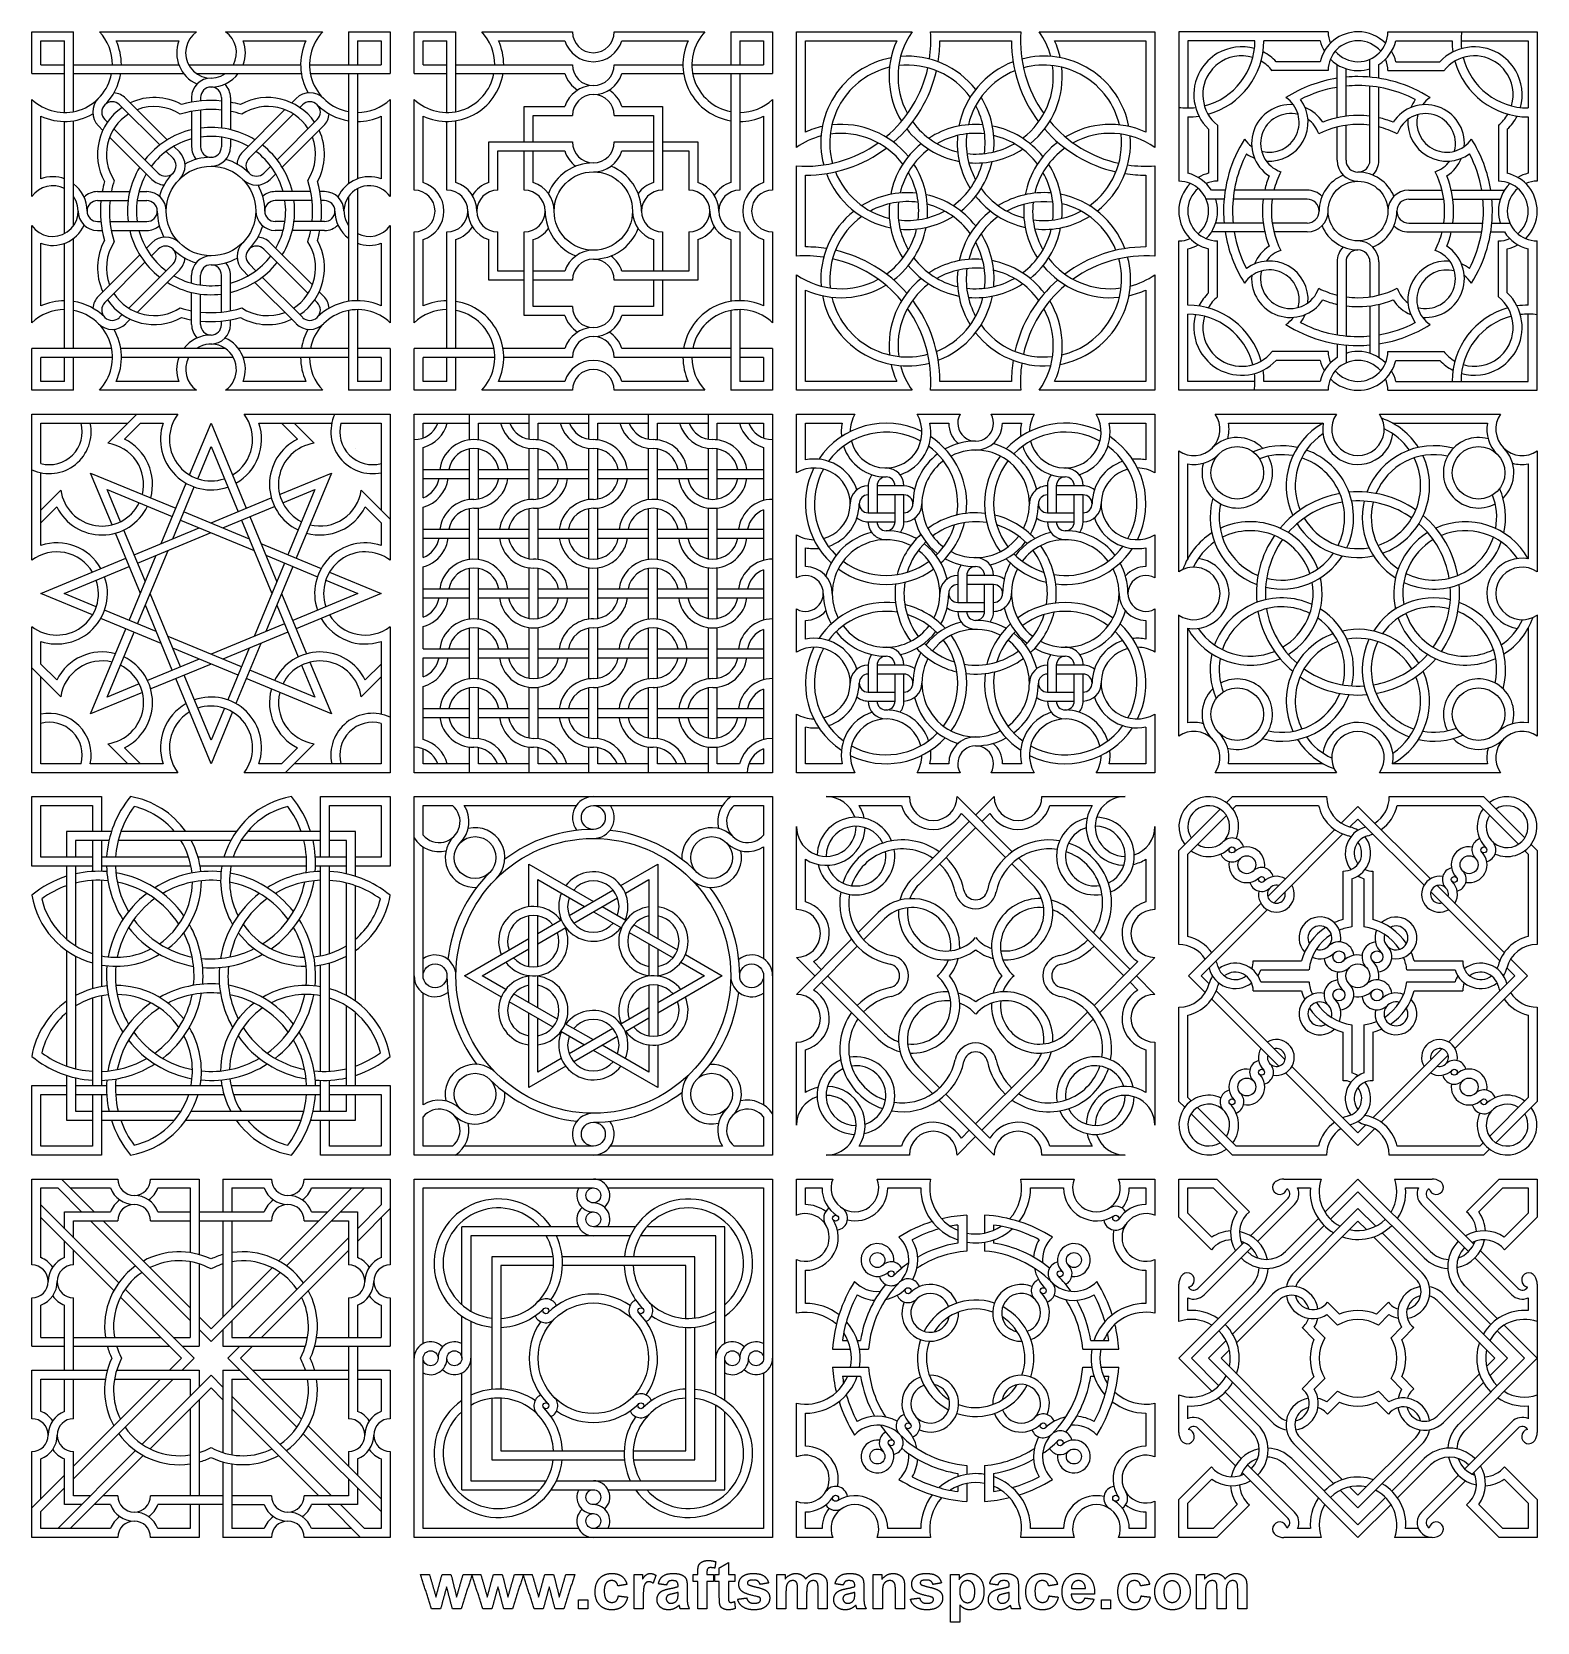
# Model space of a CAD drawing. Header units: millimetres. Extents: x -126 to 126, y -140 to 126.
import ezdxf

# ---------------------------------------------------------------- set-up
doc = ezdxf.new("R2010")
doc.units = ezdxf.units.MM
doc.header["$MEASUREMENT"] = 0
doc.layers.add('Layer 03', color=5, linetype='Continuous')

msp = doc.modelspace()

# ---------------------------------------------------------------- linework, layer by layer
at = {"layer": 'Layer 03'}
for p, q in [((-126, 126), (-119, 126)), ((-126, 119), (-126, 126)), ((-119, 112.64), (-119, 126)), ((-114.69, 126), (-98.41, 126)), ((-93.59, 126), (-77.31, 126)), ((-73, 126), (-66, 126)), ((-73, 126), (-73, 120.5)), ((-66, 126), (-66, 119)), ((-62, 119), (-62, 126)), ((-62, 126), (-55, 126)), ((-55, 112.64), (-55, 126)), ((-50.69, 126), (-35.5, 126)), ((-28.5, 126), (-13.31, 126)), ((-9, 126), (-9, 120.5)), ((-9, 126), (-2, 126)), ((-2, 126), (-2, 119)), ((2, 106.65), (2, 126)), ((2, 126), (21.35, 126)), ((24.45, 126), (39.55, 126)), ((42.65, 126), (62, 126)), ((62, 126), (62, 106.65)), ((91, 126), (66, 126)), ((66, 126), (66, 101)), ((101, 126), (126, 126)), ((126, 126), (126, 101)), ((-124.5, 120.5), (-124.5, 124.5)), ((-124.5, 124.5), (-120.5, 124.5)), ((-120.5, 112.5), (-120.5, 124.5)), ((-111.88, 124.5), (-101.39, 124.5)), ((-90.61, 124.5), (-80.12, 124.5)), ((-71.5, 124.5), (-67.5, 124.5)), ((-71.5, 124.5), (-71.5, 120.5)), ((-67.5, 124.5), (-67.5, 120.5)), ((-60.5, 124.5), (-56.5, 124.5)), ((-60.5, 120.5), (-60.5, 124.5)), ((-56.5, 112.5), (-56.5, 124.5)), ((-47.88, 124.5), (-36.77, 124.5)), ((-27.23, 124.5), (-16.12, 124.5)), ((-7.5, 124.5), (-7.5, 120.5)), ((-7.5, 124.5), (-3.5, 124.5)), ((-3.5, 124.5), (-3.5, 120.5)), ((67.5, 124.5), (67.5, 113.25)), ((78.75, 124.5), (67.5, 124.5)), ((89.68, 124.5), (80.25, 124.5)), ((102.32, 124.5), (111.75, 124.5)), ((113.25, 124.5), (124.5, 124.5)), ((124.5, 124.5), (124.5, 113.25)), ((-124.5, 120.5), (-120.5, 120.5)), ((-119, 120.5), (-101.39, 120.5)), ((-99.75, 120.5), (-81, 120.5)), ((-79.5, 120.5), (-67.5, 120.5)), ((-60.5, 120.5), (-56.5, 120.5)), ((-55, 120.5), (-35.5, 120.5)), ((-28.5, 120.5), (-17, 120.5)), ((-15.5, 120.5), (-3.5, 120.5)), ((89.68, 121), (82.31, 121)), ((98, 118.41), (98, 121.42)), ((102.32, 121), (109.69, 121)), ((-126, 119), (-120.5, 119)), ((-119, 119), (-100.56, 119)), ((-98.41, 119), (-80.88, 119)), ((-79.36, 119), (-66, 119)), ((-73, 119), (-73, 100.56)), ((-71.5, 119), (-71.5, 101.39)), ((-62, 119), (-56.5, 119)), ((-55, 119), (-36.77, 119)), ((-27.23, 119), (-16.88, 119)), ((-15.36, 119), (-2, 119)), ((-9, 119), (-9, 100.77)), ((-7.5, 119), (-7.5, 99.5)), ((91, 119.5), (81.63, 119.5)), ((101, 119.5), (110.37, 119.5)), ((-126, 98.41), (-126, 114.69)), ((-110.25, 114.84), (-103.33, 107.93)), ((-99.25, 115), (-99.25, 114.21)), ((-97.75, 115), (-97.75, 114.42)), ((-94.25, 115), (-94.25, 109.89)), ((-92.75, 115), (-92.75, 109.62)), ((-81.75, 114.84), (-82.49, 114.11)), ((-66, 114.69), (-66, 98.41)), ((-62, 99.5), (-62, 114.69)), ((-2, 114.69), (-2, 99.5)), ((98, 104.5), (98, 116.9)), ((-124.5, 101.39), (-124.5, 111.88)), ((-111.31, 113.78), (-104.58, 107.06)), ((-99.25, 112.69), (-99.25, 106.75)), ((-97.75, 112.91), (-97.75, 106.75)), ((-83.63, 112.97), (-90.7, 105.9)), ((-82.22, 112.26), (-89.64, 104.84)), ((-80.69, 113.78), (-81.13, 113.34)), ((-67.5, 111.88), (-67.5, 101.39)), ((-60.5, 100.77), (-60.5, 111.88)), ((-42.06, 107.56), (-42.06, 112)), ((-42.06, 112), (-35.5, 112)), ((-28.5, 112), (-21.94, 112)), ((-21.94, 112), (-21.94, 100.77)), ((-3.5, 111.88), (-3.5, 100.77)), ((-120.5, 92.25), (-120.5, 111)), ((-119, 93.59), (-119, 111.12)), ((-114.84, 110.25), (-114.11, 109.51)), ((-113.78, 111.31), (-113.34, 110.87)), ((-112.26, 109.78), (-104.84, 102.36)), ((-78.22, 111.31), (-84.94, 104.58)), ((-77.16, 110.25), (-84.07, 103.33)), ((-56.5, 99.5), (-56.5, 111)), ((-55, 100.77), (-55, 111.12)), ((67.5, 111.75), (67.5, 102.32)), ((71, 109.69), (71, 102.32)), ((72.5, 110.37), (72.5, 101)), ((119.5, 110.37), (119.5, 101)), ((121, 109.69), (121, 102.32)), ((124.5, 111.75), (124.5, 102.32)), ((-112.97, 108.37), (-105.9, 101.3)), ((-102.24, 106.83), (-101.3, 105.9)), ((-94.25, 108.38), (-94.25, 106.75)), ((-92.75, 108.07), (-92.75, 106.75)), ((-103.51, 105.99), (-102.36, 104.84)), ((-48, 99.5), (-48, 106.06)), ((-48, 106.06), (-36.77, 106.06)), ((-42.06, 100.77), (-42.06, 106.06)), ((-27.23, 106.06), (-21.94, 106.06)), ((-20.44, 106.06), (-16, 106.06)), ((-16, 106.06), (-16, 99.5)), ((-86.01, 103.51), (-87.16, 102.36)), ((-85.17, 102.24), (-86.1, 101.3)), ((2, 88.45), (2, 103.55)), ((62, 103.55), (62, 88.45)), ((-115, 99.25), (-109.62, 99.25)), ((-108.07, 99.25), (-106.75, 99.25)), ((-79.31, 99.25), (-85.25, 99.25)), ((-77, 99.25), (-77.79, 99.25)), ((-71.5, 99.75), (-71.5, 81)), ((-115, 97.75), (-109.89, 97.75)), ((-108.38, 97.75), (-106.75, 97.75)), ((-79.09, 97.75), (-85.25, 97.75)), ((-77, 97.75), (-77.58, 97.75)), ((-73, 98.41), (-73, 80.88)), ((73.59, 98), (70.58, 98)), ((87.5, 98), (75.1, 98)), ((-126, 77.31), (-126, 93.59)), ((-115, 94.25), (-114.42, 94.25)), ((-112.91, 94.25), (-106.75, 94.25)), ((-83.62, 94.25), (-85.25, 94.25)), ((-77, 94.25), (-82.11, 94.25)), ((-66, 93.59), (-66, 77.31)), ((104.5, 94), (116.9, 94)), ((118.41, 94), (121.42, 94)), ((-124.5, 80.12), (-124.5, 90.61)), ((-120.5, 73), (-120.5, 90.61)), ((-119, 73), (-119, 91.44)), ((-115, 92.75), (-114.21, 92.75)), ((-112.69, 92.75), (-106.75, 92.75)), ((-106.83, 89.76), (-105.9, 90.7)), ((-79.03, 83.63), (-86.1, 90.7)), ((-83.93, 92.75), (-85.25, 92.75)), ((-77, 92.75), (-82.38, 92.75)), ((-67.5, 90.61), (-67.5, 80.12)), ((-62, 77.31), (-62, 92.5)), ((-60.5, 80.12), (-60.5, 91.23)), ((-56.5, 73), (-56.5, 92.5)), ((-55, 73), (-55, 91.23)), ((-48, 85.94), (-48, 92.5)), ((-42.06, 80), (-42.06, 91.23)), ((-21.94, 91.23), (-21.94, 85.94)), ((-16, 92.5), (-16, 85.94)), ((-9, 91.23), (-9, 80.88)), ((-7.5, 92.5), (-7.5, 81)), ((-3.5, 91.23), (-3.5, 80.12)), ((-2, 92.5), (-2, 77.31)), ((66, 66), (66, 91)), ((72.5, 81.63), (72.5, 91)), ((119.5, 81.63), (119.5, 91)), ((126, 66), (126, 91)), ((-114.84, 81.75), (-107.93, 88.67)), ((-105.99, 88.49), (-104.84, 89.64)), ((-79.74, 82.22), (-87.16, 89.64)), ((67.5, 80.25), (67.5, 89.68)), ((71, 82.31), (71, 89.68)), ((121, 82.31), (121, 89.68)), ((124.5, 80.25), (124.5, 89.68)), ((-113.78, 80.69), (-107.06, 87.42)), ((-109.78, 79.74), (-102.36, 87.16)), ((-108.37, 79.03), (-101.3, 86.1)), ((-99.25, 83.93), (-99.25, 85.25)), ((-97.75, 83.62), (-97.75, 85.25)), ((-94.25, 79.09), (-94.25, 85.25)), ((-92.75, 79.31), (-92.75, 85.25)), ((-89.76, 85.17), (-90.7, 86.1)), ((-88.49, 86.01), (-89.64, 87.16)), ((-43.56, 85.94), (-48, 85.94)), ((-36.77, 85.94), (-42.06, 85.94)), ((-16, 85.94), (-27.23, 85.94)), ((2, 66), (2, 85.35)), ((62, 85.35), (62, 66)), ((94, 87.5), (94, 75.1)), ((-81.75, 77.16), (-88.67, 84.07)), ((-80.69, 78.22), (-87.42, 84.94)), ((-21.94, 84.44), (-21.94, 80)), ((-99.25, 77), (-99.25, 82.38)), ((-97.75, 77), (-97.75, 82.11)), ((-78.22, 80.69), (-78.66, 81.13)), ((-77.16, 81.75), (-77.89, 82.49)), ((-35.5, 80), (-42.06, 80)), ((-21.94, 80), (-28.5, 80)), ((-111.31, 78.22), (-110.87, 78.66)), ((-110.25, 77.16), (-109.51, 77.89)), ((-94.25, 77), (-94.25, 77.58)), ((-92.75, 77), (-92.75, 77.79)), ((-73, 79.36), (-73, 66)), ((-71.5, 79.5), (-71.5, 67.5)), ((-9, 79.36), (-9, 66)), ((-7.5, 79.5), (-7.5, 67.5)), ((67.5, 67.5), (67.5, 78.75)), ((124.5, 67.5), (124.5, 78.75)), ((-126, 66), (-126, 73)), ((-112.64, 73), (-126, 73)), ((-93.59, 73), (-111.12, 73)), ((-73, 73), (-91.44, 73)), ((-66, 73), (-71.5, 73)), ((-66, 73), (-66, 66)), ((-48.64, 73), (-62, 73)), ((-62, 66), (-62, 73)), ((-36.77, 73), (-47.12, 73)), ((-9, 73), (-27.23, 73)), ((-2, 73), (-7.5, 73)), ((-2, 73), (-2, 66)), ((91, 72.5), (81.63, 72.5)), ((94, 73.59), (94, 70.58)), ((101, 72.5), (110.37, 72.5)), ((-124.5, 67.5), (-124.5, 71.5)), ((-112.5, 71.5), (-124.5, 71.5)), ((-120.5, 67.5), (-120.5, 71.5)), ((-119, 66), (-119, 71.5)), ((-92.25, 71.5), (-111, 71.5)), ((-73, 71.5), (-90.61, 71.5)), ((-67.5, 71.5), (-71.5, 71.5)), ((-67.5, 71.5), (-67.5, 67.5)), ((-48.5, 71.5), (-60.5, 71.5)), ((-60.5, 67.5), (-60.5, 71.5)), ((-56.5, 67.5), (-56.5, 71.5)), ((-55, 66), (-55, 71.5)), ((-35.5, 71.5), (-47, 71.5)), ((-9, 71.5), (-28.5, 71.5)), ((-3.5, 71.5), (-7.5, 71.5)), ((-3.5, 71.5), (-3.5, 67.5)), ((89.68, 71), (82.31, 71)), ((102.32, 71), (109.69, 71)), ((-120.5, 67.5), (-124.5, 67.5)), ((-101.39, 67.5), (-111.88, 67.5)), ((-80.12, 67.5), (-90.61, 67.5)), ((-67.5, 67.5), (-71.5, 67.5)), ((-56.5, 67.5), (-60.5, 67.5)), ((-36.77, 67.5), (-47.88, 67.5)), ((-16.12, 67.5), (-27.23, 67.5)), ((-3.5, 67.5), (-7.5, 67.5)), ((78.75, 67.5), (67.5, 67.5)), ((89.68, 67.5), (80.25, 67.5)), ((102.32, 67.5), (124.5, 67.5)), ((-119, 66), (-126, 66)), ((-98.41, 66), (-114.69, 66)), ((-77.31, 66), (-93.59, 66)), ((-66, 66), (-73, 66)), ((-55, 66), (-62, 66)), ((-35.5, 66), (-50.69, 66)), ((-13.31, 66), (-28.5, 66)), ((-2, 66), (-9, 66)), ((21.35, 66), (2, 66)), ((39.55, 66), (24.45, 66)), ((62, 66), (42.65, 66)), ((91, 66), (66, 66)), ((101, 66), (126, 66)), ((-126, 37.56), (-126, 62)), ((-126, 62), (-101.56, 62)), ((-108.43, 62), (-113.28, 57.14)), ((-90.44, 62), (-66, 62)), ((-66, 62), (-66, 37.56)), ((-62, 62), (-2, 62)), ((-62, 2), (-62, 62)), ((-52.75, 57.7), (-52.75, 62)), ((-42.75, 57.82), (-42.75, 62)), ((-32.75, 57.82), (-32.75, 62)), ((-22.75, 57.82), (-22.75, 62)), ((-12.75, 57.82), (-12.75, 62)), ((-2, 62), (-2, 2)), ((2, 52.2), (2, 62)), ((2, 62), (11.8, 62)), ((22.2, 62), (29.4, 62)), ((34.6, 62), (41.8, 62)), ((52.2, 62), (62, 62)), ((62, 62), (62, 52.2)), ((72.12, 62), (92.39, 62)), ((99.6, 62), (119.87, 62)), ((-124.5, 60.5), (-109.93, 60.5)), ((-124.5, 53.75), (-124.5, 60.5)), ((-107.81, 60.5), (-110.48, 57.83)), ((-99.59, 51.83), (-96, 60.5)), ((-96, 60.5), (-90.1, 46.25)), ((-81.52, 57.83), (-84.19, 60.5)), ((-78.72, 57.14), (-82.07, 60.5)), ((-74.25, 60.5), (-67.5, 60.5)), ((-60.5, 60.5), (-52.75, 60.5)), ((-60.5, 58.02), (-60.5, 60.5)), ((-51.25, 60.5), (-42.75, 60.5)), ((-51.25, 57.7), (-51.25, 60.5)), ((-41.25, 60.5), (-32.75, 60.5)), ((-41.25, 57.7), (-41.25, 60.5)), ((-31.25, 60.5), (-22.75, 60.5)), ((-31.25, 57.7), (-31.25, 60.5)), ((-21.25, 60.5), (-12.75, 60.5)), ((-21.25, 57.7), (-21.25, 60.5)), ((-11.25, 60.5), (-3.5, 60.5)), ((-11.25, 57.7), (-11.25, 60.5)), ((-3.5, 60.5), (-3.5, 58.02)), ((-98.23, 51.2), (-96, 56.58)), ((-96, 56.58), (-91.48, 45.68)), ((-60.5, 48.02), (-60.5, 56.45)), ((-52.75, 47.7), (-52.75, 56.18)), ((-51.25, 47.82), (-51.25, 56.18)), ((-42.75, 47.7), (-42.75, 56.3)), ((-41.25, 47.82), (-41.25, 56.18)), ((-32.75, 47.7), (-32.75, 56.3)), ((-31.25, 47.82), (-31.25, 56.18)), ((-22.75, 47.7), (-22.75, 56.3)), ((-21.25, 47.7), (-21.25, 56.18)), ((-12.75, 47.82), (-12.75, 56.3)), ((-11.25, 47.82), (-11.25, 56.18)), ((-3.5, 56.45), (-3.5, 47.55)), ((65.99, 35.6), (65.99, 55.87)), ((125.99, 55.87), (125.99, 35.6)), ((-124.5, 40.02), (-124.5, 52.21)), ((-116.15, 52.15), (-101.9, 46.25)), ((-112.56, 43.49), (-116.15, 52.15)), ((-84.51, 48.56), (-75.85, 52.15)), ((-75.85, 52.15), (-81.75, 37.9)), ((-60.5, 52.75), (-52.75, 52.75)), ((-60.5, 51.25), (-52.75, 51.25)), ((-51.25, 52.75), (-42.75, 52.75)), ((-51.25, 51.25), (-42.75, 51.25)), ((-41.25, 52.75), (-32.75, 52.75)), ((-41.25, 51.25), (-32.75, 51.25)), ((-31.25, 52.75), (-22.75, 52.75)), ((-31.25, 51.25), (-22.75, 51.25)), ((-21.25, 52.75), (-12.75, 52.75)), ((-21.25, 51.25), (-12.75, 51.25)), ((-11.25, 52.75), (-3.5, 52.75)), ((-11.25, 51.25), (-3.5, 51.25)), ((-121.14, 49.28), (-124.5, 45.93)), ((-113.38, 49.38), (-102.48, 44.86)), ((-111.15, 44), (-113.38, 49.38)), ((-104.35, 40.35), (-100.17, 50.44)), ((-102.39, 41.16), (-98.8, 49.82)), ((-96, 43.81), (-85.91, 47.98)), ((-84, 47.15), (-78.62, 49.38)), ((-78.62, 49.38), (-83.14, 38.48)), ((-66, 44.43), (-70.86, 49.28)), ((14, 50), (14, 45.5)), ((15.5, 50), (15.5, 45.5)), ((20, 50), (15.5, 50)), ((20, 48.5), (15.5, 48.5)), ((18.5, 44), (18.5, 48.5)), ((20, 44), (20, 48.5)), ((44, 50), (44, 45.5)), ((50, 50), (45.5, 50)), ((45.5, 50), (45.5, 45.5)), ((50, 48.5), (45.5, 48.5)), ((48.5, 44), (48.5, 48.5)), ((50, 44), (50, 48.5)), ((-121.83, 46.48), (-124.5, 43.81)), ((-100.52, 45.68), (-89.61, 41.16)), ((-94.04, 42.99), (-85.38, 46.58)), ((-67.5, 43.81), (-70.17, 46.48)), ((-60.5, 38.02), (-60.5, 46.45)), ((-52.75, 37.7), (-52.75, 46.18)), ((-51.25, 37.7), (-51.25, 46.3)), ((-42.75, 37.82), (-42.75, 46.18)), ((-41.25, 37.7), (-41.25, 46.3)), ((-32.75, 37.82), (-32.75, 46.18)), ((-31.25, 37.82), (-31.25, 46.3)), ((-22.75, 37.7), (-22.75, 46.18)), ((-21.25, 37.7), (-21.25, 46.18)), ((-12.75, 37.82), (-12.75, 46.3)), ((-11.25, 37.82), (-11.25, 46.3)), ((-3.5, 45.98), (-3.5, 37.55)), ((14, 45.5), (18.5, 45.5)), ((44, 45.5), (48.5, 45.5)), ((-106.99, 33.96), (-110.58, 42.62)), ((-108.86, 38.48), (-97.96, 42.99)), ((-101.09, 44.29), (-88.8, 39.2)), ((-90.91, 44.29), (-85.82, 32)), ((-89.52, 44.86), (-85.01, 33.96)), ((-60.5, 42.75), (-52.75, 42.75)), ((-51.25, 42.75), (-42.75, 42.75)), ((-41.25, 42.75), (-32.75, 42.75)), ((-31.25, 42.75), (-22.75, 42.75)), ((-21.25, 42.75), (-12.75, 42.75)), ((-11.25, 42.75), (-3.5, 42.75)), ((14, 44), (18.5, 44)), ((44, 44), (48.5, 44)), ((-107.81, 32), (-111.98, 42.09)), ((-108.29, 37.09), (-96, 42.18)), ((-87.65, 40.35), (-77.56, 36.17)), ((-60.5, 41.25), (-52.75, 41.25)), ((-51.25, 41.25), (-42.75, 41.25)), ((-41.25, 41.25), (-32.75, 41.25)), ((-31.25, 41.25), (-22.75, 41.25)), ((-21.25, 41.25), (-12.75, 41.25)), ((-11.25, 41.25), (-3.5, 41.25)), ((2, 34.6), (2, 41.8)), ((62, 41.8), (62, 34.6)), ((-124.5, 32), (-110.25, 37.9)), ((-109.68, 27.48), (-105.16, 38.39)), ((-108.29, 26.91), (-103.2, 39.2)), ((-86.84, 38.39), (-78.18, 34.8)), ((-120.58, 32), (-109.68, 36.52)), ((-83.71, 37.09), (-88.8, 24.8)), ((-82.32, 36.52), (-86.84, 25.61)), ((-76.17, 35.59), (-67.5, 32)), ((-60.5, 28.02), (-60.5, 36.45)), ((-52.75, 27.7), (-52.75, 36.18)), ((-51.25, 27.7), (-51.25, 36.18)), ((-42.75, 27.82), (-42.75, 36.3)), ((-41.25, 27.82), (-41.25, 36.18)), ((-32.75, 27.7), (-32.75, 36.3)), ((-31.25, 27.82), (-31.25, 36.3)), ((-22.75, 27.7), (-22.75, 36.18)), ((-21.25, 27.7), (-21.25, 36.18)), ((-12.75, 27.82), (-12.75, 36.3)), ((-11.25, 27.82), (-11.25, 36.3)), ((-3.5, 35.98), (-3.5, 27.55)), ((29, 35), (29, 30.5)), ((30.5, 35), (30.5, 30.5)), ((35, 35), (30.5, 35)), ((-115.83, 28.41), (-124.5, 32)), ((-115.2, 29.77), (-120.58, 32)), ((-101.09, 19.71), (-106.18, 32)), ((-84.19, 32), (-80.02, 21.91)), ((-71.42, 32), (-82.32, 27.48)), ((-67.5, 32), (-81.75, 26.1)), ((-76.8, 34.23), (-71.42, 32)), ((-60.5, 32.75), (-52.75, 32.75)), ((-51.25, 32.75), (-42.75, 32.75)), ((-41.25, 32.75), (-32.75, 32.75)), ((-31.25, 32.75), (-22.75, 32.75)), ((-21.25, 32.75), (-12.75, 32.75)), ((-11.25, 32.75), (-3.5, 32.75)), ((35, 33.5), (30.5, 33.5)), ((33.5, 29), (33.5, 33.5)), ((35, 29), (35, 33.5)), ((-102.48, 19.14), (-106.99, 30.04)), ((-85.01, 30.04), (-81.42, 21.38)), ((-60.5, 31.25), (-52.75, 31.25)), ((-51.25, 31.25), (-42.75, 31.25)), ((-41.25, 31.25), (-32.75, 31.25)), ((-31.25, 31.25), (-22.75, 31.25)), ((-21.25, 31.25), (-12.75, 31.25)), ((-11.25, 31.25), (-3.5, 31.25)), ((2, 22.2), (2, 29.4)), ((29, 30.5), (33.5, 30.5)), ((62, 29.4), (62, 22.2)), ((-104.35, 23.65), (-114.44, 27.83)), ((-105.16, 25.61), (-113.82, 29.2)), ((-83.71, 26.91), (-96, 21.82)), ((29, 29), (33.5, 29)), ((65.99, 8.13), (65.99, 28.4)), ((125.99, 28.4), (125.99, 8.13)), ((-126, 2), (-126, 26.44)), ((-116.15, 11.85), (-110.25, 26.1)), ((-113.38, 14.62), (-108.86, 25.52)), ((-90.91, 19.71), (-103.2, 24.8)), ((-83.14, 25.52), (-94.04, 21.01)), ((-66, 26.44), (-66, 2)), ((-60.5, 22.75), (-60.5, 26.45)), ((-52.75, 17.7), (-52.75, 26.18)), ((-51.25, 17.7), (-51.25, 26.18)), ((-42.75, 17.82), (-42.75, 26.3)), ((-41.25, 17.82), (-41.25, 26.3)), ((-32.75, 17.7), (-32.75, 26.18)), ((-31.25, 17.82), (-31.25, 26.3)), ((-22.75, 17.7), (-22.75, 26.18)), ((-21.25, 17.82), (-21.25, 26.18)), ((-12.75, 17.7), (-12.75, 26.3)), ((-11.25, 17.82), (-11.25, 26.3)), ((-3.5, 25.98), (-3.5, 17.55)), ((-91.48, 18.32), (-102.39, 22.84)), ((-89.61, 22.84), (-93.2, 14.18)), ((-87.65, 23.65), (-91.83, 13.56)), ((-60.5, 22.75), (-52.75, 22.75)), ((-51.25, 22.75), (-42.75, 22.75)), ((-41.25, 22.75), (-32.75, 22.75)), ((-31.25, 22.75), (-22.75, 22.75)), ((-21.25, 22.75), (-12.75, 22.75)), ((-11.25, 22.75), (-3.5, 22.75)), ((-126, 19.57), (-121.14, 14.72)), ((-124.5, 20.19), (-121.83, 17.52)), ((-97.96, 21.01), (-106.62, 17.42)), ((-96, 20.19), (-106.09, 16.02)), ((-78.62, 14.62), (-89.52, 19.14)), ((-80.85, 20), (-78.62, 14.62)), ((-79.44, 20.51), (-75.85, 11.85)), ((-70.17, 17.52), (-67.5, 20.19)), ((-60.5, 21.25), (-52.75, 21.25)), ((-60.5, 18.02), (-60.5, 21.25)), ((-51.25, 21.25), (-42.75, 21.25)), ((-41.25, 21.25), (-32.75, 21.25)), ((-31.25, 21.25), (-22.75, 21.25)), ((-21.25, 21.25), (-12.75, 21.25)), ((-11.25, 21.25), (-3.5, 21.25)), ((14, 20), (14, 15.5)), ((20, 20), (15.5, 20)), ((15.5, 20), (15.5, 15.5)), ((44, 20), (44, 15.5)), ((50, 20), (45.5, 20)), ((45.5, 20), (45.5, 15.5)), ((-108, 16.85), (-113.38, 14.62)), ((-96, 3.5), (-101.9, 17.75)), ((-96, 7.42), (-100.52, 18.32)), ((-75.85, 11.85), (-90.1, 17.75)), ((-70.86, 14.72), (-67.5, 18.07)), ((-60.5, 7.55), (-60.5, 16.45)), ((-52.75, 7.82), (-52.75, 16.18)), ((-51.25, 7.7), (-51.25, 16.18)), ((-42.75, 7.82), (-42.75, 16.3)), ((-41.25, 7.7), (-41.25, 16.3)), ((-32.75, 7.82), (-32.75, 16.18)), ((-31.25, 7.7), (-31.25, 16.3)), ((-22.75, 7.82), (-22.75, 16.18)), ((-21.25, 7.7), (-21.25, 16.3)), ((-12.75, 7.82), (-12.75, 16.18)), ((-11.25, 7.82), (-11.25, 16.3)), ((-3.5, 15.98), (-3.5, 7.55)), ((20, 18.5), (15.5, 18.5)), ((18.5, 14), (18.5, 18.5)), ((20, 14), (20, 18.5)), ((50, 18.5), (45.5, 18.5)), ((48.5, 14), (48.5, 18.5)), ((50, 14), (50, 18.5)), ((-107.49, 15.44), (-116.15, 11.85)), ((14, 15.5), (18.5, 15.5)), ((14, 14), (18.5, 14)), ((44, 15.5), (48.5, 15.5)), ((44, 14), (48.5, 14)), ((-93.77, 12.8), (-96, 7.42)), ((-92.41, 12.17), (-96, 3.5)), ((-60.5, 12.75), (-52.75, 12.75)), ((-60.5, 11.25), (-52.75, 11.25)), ((-51.25, 12.75), (-42.75, 12.75)), ((-51.25, 11.25), (-42.75, 11.25)), ((-41.25, 12.75), (-32.75, 12.75)), ((-41.25, 11.25), (-32.75, 11.25)), ((-31.25, 12.75), (-22.75, 12.75)), ((-31.25, 11.25), (-22.75, 11.25)), ((-21.25, 12.75), (-12.75, 12.75)), ((-21.25, 11.25), (-12.75, 11.25)), ((-11.25, 12.75), (-3.5, 12.75)), ((-11.25, 11.25), (-3.5, 11.25)), ((2, 2), (2, 11.8)), ((62, 11.8), (62, 2)), ((-67.5, 10.25), (-67.5, 3.5)), ((-113.28, 6.86), (-109.93, 3.5)), ((-110.48, 6.17), (-107.81, 3.5)), ((-84.19, 3.5), (-81.52, 6.17)), ((-83.57, 2), (-78.72, 6.86)), ((-60.5, 3.5), (-60.5, 5.98)), ((-52.75, 2), (-52.75, 6.3)), ((-51.25, 3.5), (-51.25, 6.18)), ((-42.75, 2), (-42.75, 6.3)), ((-41.25, 3.5), (-41.25, 6.18)), ((-32.75, 2), (-32.75, 6.3)), ((-31.25, 3.5), (-31.25, 6.18)), ((-22.75, 2), (-22.75, 6.3)), ((-21.25, 3.5), (-21.25, 6.18)), ((-12.75, 2), (-12.75, 6.3)), ((-11.25, 3.5), (-11.25, 6.3)), ((-3.5, 5.98), (-3.5, 3.5)), ((-117.75, 3.5), (-124.5, 3.5)), ((-52.75, 3.5), (-60.5, 3.5)), ((-42.75, 3.5), (-51.25, 3.5)), ((-32.75, 3.5), (-41.25, 3.5)), ((-22.75, 3.5), (-31.25, 3.5)), ((-12.75, 3.5), (-21.25, 3.5)), ((-7.55, 3.5), (-11.25, 3.5)), ((-3.5, 3.5), (-5.98, 3.5)), ((-101.56, 2), (-126, 2)), ((-66, 2), (-90.44, 2)), ((-2, 2), (-62, 2)), ((11.8, 2), (2, 2)), ((29.4, 2), (22.2, 2)), ((41.8, 2), (34.6, 2)), ((62, 2), (52.2, 2)), ((92.39, 2), (72.12, 2)), ((119.87, 2), (99.6, 2)), ((-126, -13.66), (-126, -2)), ((-126, -2), (-114.34, -2)), ((-77.66, -2), (-66, -2)), ((-66, -2), (-66, -13.66)), ((-62, -2), (-2, -2)), ((-62, -62), (-62, -2)), ((-2, -2), (-2, -62)), ((7, -2), (20.9, -2)), ((28.9, -2), (38.12, -11.22)), ((32, -5.1), (35.1, -2)), ((43.1, -2), (57, -2)), ((73.99, -3.01), (74.99, -2)), ((74.99, -2), (90.74, -2)), ((101.24, -2), (116.99, -2)), ((116.99, -2), (123.91, -8.92)), ((-115.84, -3.5), (-115.84, -7.83)), ((-76.16, -12.16), (-76.16, -3.5)), ((29.62, -4.83), (36.97, -12.19)), ((33.06, -6.16), (34.38, -4.83)), ((65.99, -11), (72.91, -4.08)), ((67.49, -11.62), (73.97, -5.14)), ((75.05, -4.07), (75.61, -3.5)), ((95.99, -3.63), (93.18, -6.44)), ((108.12, -15.76), (95.99, -3.63)), ((116.37, -3.5), (122.85, -9.98)), ((-112.67, -7.83), (-120.17, -7.83)), ((-120.17, -7.83), (-120.17, -12.16)), ((-91.76, -7.83), (-111.09, -7.83)), ((-77.66, -7.83), (-89.87, -7.83)), ((-71.83, -7.83), (-76.16, -7.83)), ((-71.83, -15.33), (-71.83, -7.83)), ((2, -20.9), (2, -7)), ((21.41, -15.68), (30.94, -6.16)), ((22.48, -16.74), (32, -7.22)), ((62, -7), (62, -20.9)), ((92.1, -7.52), (80.89, -18.73)), ((95.99, -5.75), (94.66, -7.08)), ((107.06, -16.82), (95.99, -5.75)), ((-115.84, -9.33), (-115.84, -14.53)), ((93.49, -8.25), (81.95, -19.79)), ((124.99, -10), (125.99, -11)), ((-115.84, -12.16), (-124.5, -12.16)), ((-99.73, -12.16), (-114.34, -12.16)), ((-80.03, -12.16), (-98.16, -12.16)), ((-73.33, -12.16), (-78.53, -12.16)), ((-67.5, -12.16), (-71.83, -12.16)), ((-42.8, -20.45), (-42.8, -13.3)), ((-21.2, -13.3), (-21.2, -25.77)), ((38.03, -13.25), (41.52, -16.74)), ((39.2, -12.3), (42.59, -15.68)), ((65.99, -26.75), (65.99, -11)), ((123.93, -11.06), (124.49, -11.62)), ((125.99, -11), (125.99, -26.75)), ((-120.17, -13.66), (-120.17, -25.87)), ((-76.16, -28.27), (-76.16, -13.66)), ((93.49, -14.45), (93.49, -22.58)), ((94.99, -15.74), (94.99, -23.81)), ((96.99, -15.74), (96.99, -23.81)), ((98.49, -14.45), (98.49, -22.58)), ((-115.84, -16.03), (-115.84, -34.16)), ((-71.83, -36.24), (-71.83, -16.91)), ((119.74, -29.5), (108.2, -17.96)), ((120.47, -28.11), (109.26, -16.9)), ((79.75, -19.87), (67.62, -32)), ((80.81, -20.93), (69.74, -32)), ((-42.8, -30.43), (-42.8, -21.97)), ((12.3, -24.8), (15.68, -21.41)), ((13.25, -25.97), (16.74, -22.48)), ((47.26, -22.48), (56.78, -32)), ((48.32, -21.41), (57.84, -30.94)), ((2, -35.1), (11.22, -25.88)), ((-120.17, -27.76), (-120.17, -47.09)), ((-21.2, -27.5), (-21.2, -32.05)), ((5.1, -32), (2, -28.9)), ((4.83, -34.38), (12.19, -27.03)), ((62, -28.9), (52.78, -38.12)), ((124.36, -32), (121.56, -29.19)), ((-76.16, -47.97), (-76.16, -29.84)), ((6.16, -30.94), (4.83, -29.62)), ((59.17, -29.62), (51.81, -36.97)), ((78.45, -29.5), (86.57, -29.5)), ((79.73, -31), (87.8, -31)), ((104.18, -31), (112.25, -31)), ((105.42, -29.5), (113.54, -29.5)), ((122.24, -32), (120.91, -30.67)), ((-47.4, -35.57), (-53.59, -32)), ((-42.8, -36.5), (-42.8, -31.95)), ((-10.41, -32), (-21.2, -38.23)), ((-21.2, -33.57), (-21.2, -42.03)), ((15.68, -42.59), (6.16, -33.06)), ((16.74, -41.52), (7.22, -32)), ((57.84, -33.06), (59.17, -34.38)), ((58.9, -32), (62, -35.1)), ((67.62, -32), (70.43, -34.81)), ((69.74, -32), (71.07, -33.33)), ((72.24, -34.5), (83.79, -46.04)), ((78.45, -34.5), (86.57, -34.5)), ((79.73, -33), (87.8, -33)), ((104.18, -33), (112.25, -33)), ((105.42, -34.5), (113.54, -34.5)), ((111.17, -43.07), (122.24, -32)), ((112.23, -44.13), (124.36, -32)), ((-115.84, -35.73), (-115.84, -50.34)), ((-38.75, -40.57), (-46.09, -36.33)), ((65.99, -53), (65.99, -37.25)), ((71.51, -35.89), (82.73, -47.1)), ((125.99, -37.25), (125.99, -53)), ((-71.83, -50.34), (-71.83, -38.13)), ((-42.8, -50.7), (-42.8, -38.23)), ((-22.7, -39.1), (-26.64, -41.37)), ((50.75, -38.03), (47.26, -41.52)), ((51.7, -39.2), (48.32, -42.59)), ((-33.5, -43.6), (-37.44, -41.32)), ((-27.96, -42.13), (-35.29, -46.37)), ((93.49, -41.42), (93.49, -49.55)), ((94.99, -40.19), (94.99, -48.26)), ((96.99, -40.19), (96.99, -48.26)), ((98.49, -41.42), (98.49, -49.55)), ((-21.2, -50.7), (-32, -44.47)), ((-21.2, -43.55), (-21.2, -50.7)), ((2, -57), (2, -43.1)), ((62, -43.1), (62, -57)), ((98.49, -55.75), (110.04, -44.21)), ((-36.61, -47.12), (-42.8, -50.7)), ((25.97, -50.75), (22.48, -47.26)), ((41.52, -47.26), (32, -56.78)), ((84.92, -47.18), (95.99, -58.25)), ((99.88, -56.48), (111.1, -45.27)), ((-126, -62), (-126, -50.34)), ((-120.17, -48.67), (-120.17, -56.17)), ((-76.16, -54.67), (-76.16, -49.47)), ((-66, -50.34), (-66, -62)), ((24.8, -51.7), (21.41, -48.32)), ((42.59, -48.32), (33.06, -57.84)), ((83.86, -48.24), (95.99, -60.37)), ((-124.5, -51.84), (-120.17, -51.84)), ((-118.67, -51.84), (-113.47, -51.84)), ((-115.84, -51.84), (-115.84, -60.5)), ((-111.97, -51.84), (-93.84, -51.84)), ((-92.27, -51.84), (-77.66, -51.84)), ((-76.16, -51.84), (-67.5, -51.84)), ((-71.83, -56.17), (-71.83, -51.84)), ((35.1, -62), (25.88, -52.78)), ((34.38, -59.17), (27.03, -51.81)), ((67, -54), (65.99, -53)), ((68.06, -52.94), (67.49, -52.38)), ((124.49, -52.38), (118.01, -58.86)), ((125.99, -53), (119.07, -59.92)), ((74.99, -62), (68.08, -55.08)), ((75.61, -60.5), (69.14, -54.02)), ((-120.17, -56.17), (-115.84, -56.17)), ((-114.34, -56.17), (-102.13, -56.17)), ((-100.24, -56.17), (-80.91, -56.17)), ((-79.33, -56.17), (-71.83, -56.17)), ((-76.16, -60.5), (-76.16, -56.17)), ((30.94, -57.84), (29.62, -59.17)), ((95.99, -58.25), (97.32, -56.92)), ((95.99, -60.37), (98.8, -57.56)), ((32, -58.9), (28.9, -62)), ((116.93, -59.93), (116.37, -60.5)), ((118, -60.99), (116.99, -62)), ((-114.34, -62), (-126, -62)), ((-66, -62), (-77.66, -62)), ((-2, -62), (-62, -62)), ((20.9, -62), (7, -62)), ((57, -62), (43.1, -62)), ((90.74, -62), (74.99, -62)), ((116.99, -62), (101.24, -62)), ((-126, -80.39), (-126, -66)), ((-126, -66), (-111.61, -66)), ((-121.05, -66), (-115.55, -71.5)), ((-106.11, -66), (-98, -66)), ((-98, -66), (-98, -78.64)), ((-94, -66), (-85.89, -66)), ((-94, -66), (-94, -71.5)), ((-80.39, -66), (-66, -66)), ((-66, -66), (-66, -80.39)), ((-62, -66), (-2, -66)), ((-62, -126), (-62, -66)), ((-2, -66), (-2, -126)), ((2, -72.08), (2, -66)), ((2, -66), (8.08, -66)), ((15.49, -66), (24.46, -66)), ((39.54, -66), (48.51, -66)), ((55.92, -66), (62, -66)), ((62, -66), (62, -72.08)), ((66, -72.36), (66, -66)), ((66, -66), (72.36, -66)), ((72.36, -66), (77.83, -71.47)), ((83.6, -66), (89.86, -66)), ((96, -66), (90.47, -71.53)), ((108.14, -78.14), (96, -66)), ((102.14, -66), (108.4, -66)), ((119.64, -66), (114.17, -71.47)), ((119.64, -66), (126, -66)), ((126, -66), (126, -72.36)), ((-121.67, -67.5), (-117.67, -71.5)), ((-99.5, -67.5), (-99.5, -78.32)), ((-92.5, -67.5), (-92.5, -71.5)), ((-72.45, -67.5), (-84.67, -79.72)), ((-70.33, -67.5), (-83.37, -80.55)), ((17.28, -67.5), (22.81, -67.5)), ((41.19, -67.5), (46.72, -67.5)), ((71.74, -67.5), (75.76, -71.52)), ((120.26, -67.5), (116.24, -71.52)), ((-124.5, -70.33), (-111.45, -83.37)), ((-67.5, -70.33), (-71.5, -74.33)), ((-66, -70.95), (-71.5, -76.45)), ((67.5, -71.74), (71.52, -75.76)), ((84.31, -69.21), (78.01, -75.51)), ((85.37, -70.27), (79.2, -76.43)), ((114.51, -78.14), (106.63, -70.27)), ((115.39, -76.9), (107.69, -69.21)), ((124.5, -71.74), (120.48, -75.76)), ((-124.5, -72.45), (-112.28, -84.67)), ((-116.17, -73), (-99.5, -89.67)), ((-114.05, -73), (-99.5, -87.55)), ((-94, -73), (-94, -89.05)), ((-92.5, -73), (-92.5, -87.55)), ((-54, -87.05), (-54, -74)), ((-34.45, -74), (-54, -74)), ((-24.95, -74), (-32, -74)), ((-10, -74), (-23.05, -74)), ((-10, -93.55), (-10, -74)), ((29, -73.7), (29, -76.73)), ((30.5, -72.05), (30.5, -78.06)), ((33.5, -72.05), (33.5, -75.04)), ((35, -73.7), (35, -74.58)), ((66, -72.36), (71.47, -77.83)), ((89.38, -72.62), (83.86, -78.14)), ((126, -72.36), (120.53, -77.83)), ((-73, -75.83), (-89.67, -92.5)), ((-25.81, -75.5), (-52.5, -75.5)), ((-52.5, -75.5), (-52.5, -88.12)), ((-11.5, -75.5), (-24.12, -75.5)), ((-11.5, -102.19), (-11.5, -75.5)), ((33.5, -76.56), (33.5, -78.06)), ((35, -76.18), (35, -76.73)), ((76.9, -76.61), (69.21, -84.31)), ((-99.5, -79.84), (-99.5, -92.5)), ((-73, -77.95), (-87.55, -92.5)), ((2, -88.46), (2, -79.49)), ((62, -79.49), (62, -88.46)), ((78.14, -77.49), (70.27, -85.37)), ((121.73, -85.37), (115.57, -79.2)), ((122.79, -84.31), (116.49, -78.01)), ((-98, -80.21), (-98, -94)), ((-85.79, -80.84), (-96, -91.05)), ((-84.45, -81.62), (-96, -93.17)), ((3.5, -86.81), (3.5, -81.28)), ((60.5, -81.28), (60.5, -86.81)), ((-110.38, -84.45), (-98.83, -96)), ((66, -89.86), (66, -83.6)), ((78.14, -83.86), (66, -96)), ((119.38, -89.38), (113.86, -83.86)), ((126, -83.6), (126, -108.4)), ((-126, -94), (-126, -85.89)), ((-111.16, -85.79), (-100.95, -96)), ((-66, -85.89), (-66, -94)), ((90.87, -86.63), (92.88, -88.63)), ((101.13, -86.63), (99.12, -88.63)), ((-98, -89.05), (-96, -91.05)), ((-92.5, -89.67), (-92.5, -92.5)), ((-54, -96), (-54, -88.95)), ((-52.5, -89.81), (-52.5, -116.5)), ((90.81, -88.69), (92.59, -90.47)), ((101.19, -88.69), (99.41, -90.47)), ((126, -96), (120.47, -90.47)), ((-124.5, -92.5), (-120.5, -92.5)), ((-119, -92.5), (-104.45, -92.5)), ((-102.33, -92.5), (-99.5, -92.5)), ((-98, -91.17), (-96, -93.17)), ((-94, -91.17), (-94, -94)), ((-92.5, -92.5), (-79.84, -92.5)), ((-78.32, -92.5), (-67.5, -92.5)), ((9.7, -93), (10.58, -93)), ((12.18, -93), (12.73, -93)), ((51.27, -93), (54.3, -93)), ((86.63, -90.87), (88.63, -92.88)), ((88.69, -90.81), (90.47, -92.59)), ((103.31, -90.81), (101.53, -92.59)), ((105.37, -90.87), (103.37, -92.88)), ((-126, -94), (-120.5, -94)), ((-119, -94), (-102.95, -94)), ((-100.83, -94), (-98, -94)), ((-94, -94), (-80.21, -94)), ((-91.17, -94), (-93.17, -96)), ((-89.05, -94), (-91.05, -96)), ((-78.64, -94), (-66, -94)), ((8.05, -94.5), (11.04, -94.5)), ((12.56, -94.5), (14.06, -94.5)), ((49.94, -94.5), (55.95, -94.5)), ((-126, -106.11), (-126, -98)), ((-126, -98), (-113.36, -98)), ((-111.79, -98), (-98, -98)), ((-100.95, -96), (-102.95, -98)), ((-98.83, -96), (-100.83, -98)), ((-98, -98), (-98, -100.83)), ((-94, -98), (-94, -111.79)), ((-94, -98), (-91.17, -98)), ((-93.17, -96), (-81.62, -107.55)), ((-91.05, -96), (-80.84, -106.21)), ((-89.05, -98), (-73, -98)), ((-71.5, -98), (-66, -98)), ((-66, -98), (-66, -106.11)), ((-54, -118), (-54, -98.45)), ((-10, -103.05), (-10, -96)), ((8.05, -97.5), (14.06, -97.5)), ((49.94, -97.5), (51.44, -97.5)), ((52.96, -97.5), (55.95, -97.5)), ((66, -96), (71.53, -101.53)), ((113.86, -108.14), (126, -96)), ((-124.5, -99.5), (-113.68, -99.5)), ((-104.45, -99.5), (-119, -114.05)), ((-102.33, -99.5), (-119, -116.17)), ((-112.16, -99.5), (-99.5, -99.5)), ((-96, -98.83), (-107.55, -110.38)), ((-96, -100.95), (-106.21, -111.16)), ((-99.5, -99.5), (-99.5, -102.33)), ((-96, -98.83), (-94, -100.83)), ((-96, -100.95), (-94, -102.95)), ((-92.5, -99.5), (-92.5, -112.16)), ((-92.5, -99.5), (-89.67, -99.5)), ((-87.55, -99.5), (-73, -99.5)), ((-71.5, -99.5), (-67.5, -99.5)), ((9.7, -99), (12.73, -99)), ((51.27, -99), (51.82, -99)), ((53.42, -99), (54.3, -99)), ((86.63, -101.13), (88.63, -99.12)), ((88.69, -101.19), (90.47, -99.41)), ((103.31, -101.19), (101.53, -99.41)), ((105.37, -101.13), (103.37, -99.12)), ((-98, -102.95), (-98, -119)), ((-92.5, -102.33), (-75.83, -119)), ((2, -112.51), (2, -103.54)), ((62, -103.54), (62, -112.51)), ((66, -108.4), (66, -102.14)), ((72.62, -102.62), (78.14, -108.14)), ((90.81, -103.31), (92.59, -101.53)), ((90.87, -105.37), (92.88, -103.37)), ((101.13, -105.37), (99.12, -103.37)), ((101.19, -103.31), (99.41, -101.53)), ((-99.5, -104.45), (-99.5, -119)), ((-92.5, -104.45), (-77.95, -119)), ((-11.5, -116.5), (-11.5, -103.88)), ((-10, -118), (-10, -104.95)), ((3.5, -110.72), (3.5, -105.19)), ((60.5, -105.19), (60.5, -110.72)), ((-80.55, -108.63), (-67.5, -121.67)), ((-79.72, -107.33), (-67.5, -119.55)), ((69.21, -107.69), (75.51, -113.99)), ((70.27, -106.63), (76.43, -112.8)), ((113.86, -114.51), (121.73, -106.63)), ((115.1, -115.39), (122.79, -107.69)), ((-126, -126), (-126, -111.61)), ((-108.63, -111.45), (-121.67, -124.5)), ((-66, -111.61), (-66, -126)), ((-107.33, -112.28), (-119.55, -124.5)), ((-94, -113.36), (-94, -126)), ((-92.5, -113.68), (-92.5, -124.5)), ((30.5, -113.94), (30.5, -115.44)), ((33.5, -113.94), (33.5, -119.95)), ((66, -119.64), (71.47, -114.17)), ((77.49, -113.86), (85.37, -121.73)), ((83.86, -113.86), (96, -126)), ((102.62, -119.38), (108.14, -113.86)), ((126, -119.64), (120.53, -114.17)), ((-120.5, -115.55), (-126, -121.05)), ((-52.5, -116.5), (-39.88, -116.5)), ((-38.19, -116.5), (-11.5, -116.5)), ((29, -115.27), (29, -115.82)), ((30.5, -116.96), (30.5, -119.95)), ((35, -115.27), (35, -118.3)), ((67.5, -120.26), (71.52, -116.24)), ((76.61, -115.1), (84.31, -122.79)), ((106.63, -121.73), (112.8, -115.57)), ((107.69, -122.79), (113.99, -116.49)), ((124.5, -120.26), (120.48, -116.24)), ((-120.5, -117.67), (-124.5, -121.67)), ((-54, -118), (-40.95, -118)), ((-39.05, -118), (-32, -118)), ((-29.55, -118), (-10, -118)), ((29, -117.42), (29, -118.3)), ((66, -126), (66, -119.64)), ((126, -119.64), (126, -126)), ((-99.5, -120.5), (-99.5, -124.5)), ((-98, -120.5), (-98, -126)), ((-76.45, -120.5), (-70.95, -126)), ((-74.33, -120.5), (-70.33, -124.5)), ((2, -126), (2, -119.92)), ((62, -119.92), (62, -126)), ((71.74, -124.5), (75.76, -120.48)), ((72.36, -126), (77.83, -120.53)), ((96, -126), (101.53, -120.47)), ((119.64, -126), (114.17, -120.53)), ((120.26, -124.5), (116.24, -120.48)), ((22.81, -124.5), (17.28, -124.5)), ((46.72, -124.5), (41.19, -124.5)), ((-111.61, -126), (-126, -126)), ((-98, -126), (-106.11, -126)), ((-85.89, -126), (-94, -126)), ((-66, -126), (-80.39, -126)), ((-2, -126), (-62, -126)), ((8.08, -126), (2, -126)), ((24.46, -126), (15.49, -126)), ((48.51, -126), (39.54, -126)), ((62, -126), (55.92, -126)), ((72.36, -126), (66, -126)), ((89.86, -126), (83.6, -126)), ((108.4, -126), (102.14, -126)), ((126, -126), (119.64, -126))]:
    msp.add_line(p, q, dxfattribs=at)
for points in [[(3.5, 109.22), (3.5, 124.5), (18.78, 124.5)], [(26, 124.5), (38, 124.5)], [(45.22, 124.5), (60.5, 124.5), (60.5, 109.22)], [(92.5, 111.61), (92.5, 120.52)], [(94, 111.87), (94, 119.82)], [(99.5, 118.23), (99.5, 120.52)], [(99.5, 104.5), (99.5, 116.71)], [(-43.56, 107.56), (-43.56, 113.5), (-36.77, 113.5)], [(-27.23, 113.5), (-20.44, 113.5), (-20.44, 99.5)], [(92.5, 104.5), (92.5, 110.07)], [(94, 104.5), (94, 110.36)], [(-49.5, 100.77), (-49.5, 107.56), (-35.5, 107.56)], [(-28.5, 107.56), (-21.94, 107.56)], [(-20.44, 107.56), (-14.5, 107.56), (-14.5, 100.77)], [(-43.56, 99.5), (-43.56, 106.06)], [(3.5, 90), (3.5, 102)], [(60.5, 102), (60.5, 90)], [(73.77, 99.5), (71.48, 99.5)], [(87.5, 99.5), (75.29, 99.5)], [(104.5, 99.5), (110.07, 99.5)], [(111.61, 99.5), (120.52, 99.5)], [(104.5, 98), (110.36, 98)], [(111.87, 98), (119.82, 98)], [(80.13, 94), (72.18, 94)], [(87.5, 94), (81.64, 94)], [(-43.56, 84.44), (-49.5, 84.44), (-49.5, 91.23)], [(-36.77, 78.5), (-43.56, 78.5), (-43.56, 92.5)], [(-14.5, 91.23), (-14.5, 84.44), (-28.5, 84.44)], [(-20.44, 92.5), (-20.44, 85.94)], [(80.39, 92.5), (71.48, 92.5)], [(87.5, 92.5), (81.93, 92.5)], [(104.5, 92.5), (116.71, 92.5)], [(118.23, 92.5), (120.52, 92.5)], [(92.5, 87.5), (92.5, 75.29)], [(98, 87.5), (98, 81.64)], [(99.5, 87.5), (99.5, 81.93)], [(-35.5, 84.44), (-42.06, 84.44)], [(-20.44, 84.44), (-20.44, 78.5), (-27.23, 78.5)], [(18.78, 67.5), (3.5, 67.5), (3.5, 82.78)], [(60.5, 82.78), (60.5, 67.5), (45.22, 67.5)], [(98, 80.13), (98, 72.18)], [(99.5, 80.39), (99.5, 71.48)], [(92.5, 73.77), (92.5, 71.48)], [(38, 67.5), (26, 67.5)], [(-107.81, 60.5), (-104.02, 60.5)], [(-87.98, 60.5), (-75.79, 60.5)], [(-67.5, 60.5), (-67.5, 45.93)], [(3.5, 54.35), (3.5, 60.5), (9.65, 60.5)], [(24.35, 60.5), (27.5, 60.5)], [(36.5, 60.5), (39.65, 60.5)], [(54.35, 60.5), (60.5, 60.5), (60.5, 54.35)], [(74.32, 60.5), (90.18, 60.5)], [(101.8, 60.5), (117.66, 60.5)], [(67.49, 37.81), (67.49, 53.67)], [(124.49, 53.67), (124.49, 37.81)], [(-67.5, 43.81), (-67.5, 40.02)], [(3.5, 36.5), (3.5, 39.65)], [(60.5, 39.65), (60.5, 36.5)], [(3.5, 24.35), (3.5, 27.5)], [(60.5, 27.5), (60.5, 24.35)], [(-124.5, 20.19), (-124.5, 23.98)], [(-67.5, 23.98), (-67.5, 11.79)], [(67.49, 10.33), (67.49, 26.19)], [(124.49, 26.19), (124.49, 10.33)], [(-124.5, 3.5), (-124.5, 18.07)], [(9.65, 3.5), (3.5, 3.5), (3.5, 9.65)], [(60.5, 9.65), (60.5, 3.5), (54.35, 3.5)], [(-104.02, 3.5), (-116.21, 3.5)], [(-84.19, 3.5), (-87.98, 3.5)], [(-67.5, 3.5), (-82.07, 3.5)], [(27.5, 3.5), (24.35, 3.5)], [(39.65, 3.5), (36.5, 3.5)], [(90.18, 3.5), (74.32, 3.5)], [(117.66, 3.5), (101.8, 3.5)], [(-114.34, -2), (-114.34, -7.83)], [(-77.66, -12.16), (-77.66, -2)], [(-124.5, -12.16), (-124.5, -3.5), (-115.84, -3.5)], [(-76.16, -3.5), (-67.5, -3.5), (-67.5, -12.16)], [(-60.5, -8.43), (-60.5, -3.5), (-55.57, -3.5)], [(-53.6, -3.5), (-34.87, -3.5)], [(-32, -3.5), (-10.4, -3.5)], [(-8.43, -3.5), (-3.5, -3.5), (-3.5, -8.43)], [(12.48, -3.5), (19.61, -3.5)], [(44.39, -3.5), (51.52, -3.5)], [(75.61, -3.5), (89.41, -3.5)], [(102.57, -3.5), (116.37, -3.5)], [(-113.08, -9.33), (-118.67, -9.33), (-118.67, -12.16)], [(-114.34, -9.33), (-114.34, -14.51)], [(-92.69, -9.33), (-111.53, -9.33)], [(-77.66, -9.33), (-90.96, -9.33)], [(-73.33, -14.92), (-73.33, -9.33), (-76.16, -9.33)], [(-60.5, -32), (-60.5, -10.4)], [(-3.5, -10.4), (-3.5, -29.13)], [(-42.8, -13.3), (-32, -19.53)], [(-27.39, -16.88), (-21.2, -13.3)], [(3.5, -19.61), (3.5, -12.48)], [(60.5, -12.48), (60.5, -19.61)], [(67.49, -25.42), (67.49, -11.62)], [(124.49, -11.62), (124.49, -25.42)], [(-115.84, -13.66), (-126, -13.66)], [(-118.67, -13.66), (-118.67, -26.96)], [(-99.34, -13.66), (-114.34, -13.66)], [(-80.01, -13.66), (-97.82, -13.66)], [(-73.33, -13.66), (-78.51, -13.66)], [(-77.66, -28.66), (-77.66, -13.66)], [(-66, -13.66), (-71.83, -13.66)], [(-41.3, -20.45), (-41.3, -15.9), (-33.5, -20.4)], [(-26.64, -18.17), (-22.7, -15.9), (-22.7, -24.9)], [(-114.34, -16.01), (-114.34, -33.82)], [(-73.33, -35.31), (-73.33, -16.47)], [(-36.04, -21.87), (-28.71, -17.63)], [(-35.29, -23.17), (-27.96, -18.93)], [(-32, -21.27), (-27.31, -23.97)], [(-30.5, -20.4), (-26.56, -22.68)], [(-41.3, -30.43), (-41.3, -21.97)], [(-41.3, -24.9), (-37.36, -22.63)], [(-41.3, -26.63), (-36.61, -23.93)], [(-25.25, -23.43), (-17.91, -27.67)], [(-53.59, -32), (-42.8, -25.77)], [(-26, -24.73), (-18.66, -28.97)], [(-118.67, -28.69), (-118.67, -47.53)], [(-46.65, -34.27), (-50.59, -32), (-42.8, -27.5)], [(-22.7, -26.63), (-22.7, -32.05)], [(-16.6, -28.43), (-10.41, -32)], [(-77.66, -47.99), (-77.66, -30.18)], [(-17.35, -29.73), (-13.41, -32), (-21.2, -36.5)], [(-41.3, -37.37), (-41.3, -31.95)], [(-22.7, -33.57), (-22.7, -42.03)], [(-3.5, -32), (-3.5, -53.6)], [(-114.34, -35.34), (-114.34, -50.34)], [(-73.33, -50.34), (-73.33, -37.04)], [(-60.5, -53.6), (-60.5, -34.87)], [(-38, -39.27), (-45.34, -35.03)], [(-37.36, -45.83), (-41.3, -48.1), (-41.3, -39.1)], [(-22.7, -37.37), (-27.39, -40.07)], [(67.49, -52.38), (67.49, -38.58)], [(124.49, -38.58), (124.49, -52.38)], [(-32, -42.73), (-36.69, -40.03)], [(-28.71, -40.83), (-36.04, -45.07)], [(-22.7, -43.55), (-22.7, -48.1), (-30.5, -43.6)], [(3.5, -51.52), (3.5, -44.39)], [(60.5, -44.39), (60.5, -51.52)], [(-126, -50.34), (-120.17, -50.34)], [(-118.67, -49.08), (-118.67, -54.67), (-115.84, -54.67)], [(-118.67, -50.34), (-113.49, -50.34)], [(-111.99, -50.34), (-94.18, -50.34)], [(-92.66, -50.34), (-77.66, -50.34)], [(-77.66, -54.67), (-77.66, -49.49)], [(-76.16, -50.34), (-66, -50.34)], [(-115.84, -60.5), (-124.5, -60.5), (-124.5, -51.84)], [(-114.34, -51.84), (-114.34, -62)], [(-78.92, -54.67), (-73.33, -54.67), (-73.33, -51.84)], [(-67.5, -51.84), (-67.5, -60.5), (-76.16, -60.5)], [(-114.34, -54.67), (-101.04, -54.67)], [(-99.31, -54.67), (-80.47, -54.67)], [(-55.57, -60.5), (-60.5, -60.5), (-60.5, -55.57)], [(-3.5, -55.57), (-3.5, -60.5), (-8.43, -60.5)], [(-77.66, -62), (-77.66, -56.17)], [(-32, -60.5), (-53.6, -60.5)], [(-10.4, -60.5), (-29.13, -60.5)], [(19.61, -60.5), (12.48, -60.5)], [(51.52, -60.5), (44.39, -60.5)], [(89.41, -60.5), (75.61, -60.5)], [(116.37, -60.5), (102.57, -60.5)], [(-124.5, -79.17), (-124.5, -67.5), (-121.67, -67.5)], [(-119.55, -67.5), (-112.83, -67.5)], [(-104.88, -67.5), (-99.5, -67.5)], [(-92.5, -67.5), (-87.12, -67.5)], [(-79.17, -67.5), (-67.5, -67.5), (-67.5, -70.33)], [(-60.5, -93.55), (-60.5, -67.5), (-32, -67.5)], [(-29.55, -67.5), (-3.5, -67.5), (-3.5, -96)], [(3.5, -70.28), (3.5, -67.5), (6.28, -67.5)], [(57.72, -67.5), (60.5, -67.5), (60.5, -70.28)], [(67.5, -71.74), (67.5, -67.5), (71.74, -67.5)], [(85.89, -67.5), (88.02, -67.5)], [(107.08, -79.2), (96, -68.12), (91.4, -72.72)], [(103.98, -67.5), (106.11, -67.5)], [(120.26, -67.5), (124.5, -67.5), (124.5, -71.74)], [(-120.5, -74.33), (-120.5, -71.5), (-112.83, -71.5)], [(-104.88, -71.5), (-99.5, -71.5)], [(-98, -71.5), (-87.12, -71.5)], [(-79.17, -71.5), (-76.45, -71.5)], [(-74.33, -71.5), (-71.5, -71.5), (-71.5, -79.17)], [(98.96, -73.91), (96, -70.95), (85.27, -81.68)], [(-119, -75.83), (-119, -73), (-111.61, -73)], [(-106.11, -73), (-99.5, -73)], [(-98, -73), (-85.89, -73)], [(-80.39, -73), (-77.95, -73)], [(-75.83, -73), (-73, -73), (-73, -80.39)], [(-67.5, -72.45), (-67.5, -79.17)], [(90.34, -73.78), (84.92, -79.2)], [(97.4, -74.47), (96, -73.07), (86.33, -82.74)], [(-120.5, -79.17), (-120.5, -76.45)], [(105.67, -82.74), (98.61, -75.68)], [(106.73, -81.68), (100.06, -75.01)], [(-119, -80.39), (-119, -77.95)], [(-38.72, -79), (-49, -79), (-49, -101.22)], [(-15, -89.28), (-15, -79), (-37.22, -79)], [(-95.36, -80.74), (-96, -81.04), (-96.64, -80.74)], [(-38.67, -80.5), (-47.5, -80.5), (-47.5, -101.17)], [(-16.5, -89.33), (-16.5, -80.5), (-37.17, -80.5)], [(79.2, -84.92), (68.12, -96), (72.72, -100.6)], [(118.22, -90.34), (112.8, -84.92)], [(-124.5, -92.5), (-124.5, -87.12)], [(-120.5, -98), (-120.5, -87.12)], [(-119, -98), (-119, -85.89)], [(-73, -85.89), (-73, -92.5)], [(-71.5, -87.12), (-71.5, -92.5)], [(-67.5, -87.12), (-67.5, -92.5)], [(67.5, -88.02), (67.5, -85.89)], [(81.68, -85.27), (75.01, -91.94)], [(82.74, -86.33), (75.68, -93.39)], [(117.53, -97.4), (118.93, -96), (109.26, -86.33)], [(118.09, -98.96), (121.05, -96), (110.32, -85.27)], [(124.5, -85.89), (124.5, -88.02)], [(-25.33, -111.5), (-16.5, -111.5), (-16.5, -90.83)], [(-25.28, -113), (-15, -113), (-15, -90.78)], [(73.91, -93.04), (70.95, -96), (81.68, -106.73)], [(112.8, -107.08), (123.88, -96), (119.28, -91.4)], [(-111.26, -95.36), (-110.96, -96), (-111.26, -96.64)], [(-80.74, -96.64), (-81.04, -96), (-80.74, -95.36)], [(-73, -94), (-73, -106.11)], [(-71.5, -94), (-71.5, -104.88)], [(74.47, -94.6), (73.07, -96), (82.74, -105.67)], [(-34.45, -124.5), (-60.5, -124.5), (-60.5, -96)], [(-3.5, -98.45), (-3.5, -124.5), (-32, -124.5)], [(-124.5, -104.88), (-124.5, -99.5)], [(-120.5, -104.88), (-120.5, -99.5)], [(-119, -106.11), (-119, -99.5)], [(-67.5, -99.5), (-67.5, -104.88)], [(109.26, -105.67), (116.32, -98.61)], [(110.32, -106.73), (116.99, -100.06)], [(-49, -102.72), (-49, -113), (-26.78, -113)], [(-47.5, -102.67), (-47.5, -111.5), (-26.83, -111.5)], [(73.78, -101.66), (79.2, -107.08)], [(67.5, -106.11), (67.5, -103.98)], [(124.5, -103.98), (124.5, -106.11)], [(-116.17, -119), (-119, -119), (-119, -111.61)], [(-96.64, -111.26), (-96, -110.96), (-95.36, -111.26)], [(-73, -111.61), (-73, -114.05)], [(85.27, -110.32), (91.94, -116.99)], [(86.33, -109.26), (93.39, -116.32)], [(93.04, -118.09), (96, -121.05), (106.73, -110.32)], [(94.6, -117.53), (96, -118.93), (105.67, -109.26)], [(-124.5, -119.55), (-124.5, -112.83)], [(-117.67, -120.5), (-120.5, -120.5), (-120.5, -112.83)], [(-71.5, -112.83), (-71.5, -115.55)], [(-67.5, -112.83), (-67.5, -124.5), (-70.33, -124.5)], [(84.92, -112.8), (96, -123.88), (100.6, -119.28)], [(101.66, -118.22), (107.08, -112.8)], [(-73, -116.17), (-73, -119), (-80.39, -119)], [(-111.61, -119), (-114.05, -119)], [(-94, -119), (-106.11, -119)], [(-85.89, -119), (-92.5, -119)], [(-71.5, -117.67), (-71.5, -120.5), (-79.17, -120.5)], [(-112.83, -124.5), (-124.5, -124.5), (-124.5, -121.67)], [(-112.83, -120.5), (-115.55, -120.5)], [(-94, -120.5), (-104.88, -120.5)], [(-92.5, -120.5), (-87.12, -120.5)], [(6.28, -124.5), (3.5, -124.5), (3.5, -121.72)], [(60.5, -121.72), (60.5, -124.5), (57.72, -124.5)], [(71.74, -124.5), (67.5, -124.5), (67.5, -120.26)], [(124.5, -120.26), (124.5, -124.5), (120.26, -124.5)], [(-99.5, -124.5), (-104.88, -124.5)], [(-87.12, -124.5), (-92.5, -124.5)], [(-72.45, -124.5), (-79.17, -124.5)], [(88.02, -124.5), (85.89, -124.5)], [(106.11, -124.5), (103.98, -124.5)]]:
    msp.add_lwpolyline(points, dxfattribs=at)
for centre, radius in [((-96, 96), 7.5), ((-32, 96), 6.56), ((96, 96), 5), ((75.79, 52.2), 4.4), ((116.19, 52.2), 4.4), ((75.79, 11.8), 4.4), ((116.19, 11.8), 4.4), ((-32, -5.5), 2), ((-51.8, -12.2), 3.5), ((-32, -32), 23), ((-12.2, -12.2), 3.5), ((74.91, -10.92), 0.5), ((117.07, -10.92), 0.5), ((77.39, -13.4), 1.5), ((114.6, -13.4), 1.5), ((79.86, -15.87), 0.5), ((112.12, -15.87), 0.5), ((92.81, -28.82), 1), ((99.17, -28.82), 1), ((-58.5, -32), 2), ((-5.5, -32), 2), ((95.99, -32), 2), ((92.81, -35.18), 1), ((99.17, -35.18), 1), ((79.86, -48.13), 0.5), ((112.12, -48.13), 0.5), ((-51.8, -51.8), 3.5), ((-12.2, -51.8), 3.5), ((77.39, -50.6), 1.5), ((114.6, -50.6), 1.5), ((74.91, -53.08), 0.5), ((117.07, -53.08), 0.5), ((-32, -58.5), 2), ((-32, -68.75), 1.25), ((-32, -72.75), 1.25), ((8.56, -72.56), 0.5), ((55.44, -72.56), 0.5), ((15.56, -79.56), 1.25), ((48.44, -79.56), 1.25), ((17.86, -81.86), 0.5), ((46.14, -81.86), 0.5), ((20.69, -84.69), 0.5), ((43.31, -84.69), 0.5), ((-32, -96), 9.25), ((-39.95, -88.05), 0.5), ((-24.05, -88.05), 0.5), ((-59.25, -96), 1.25), ((-55.25, -96), 1.25), ((-8.75, -96), 1.25), ((-4.75, -96), 1.25), ((-39.95, -103.95), 0.5), ((-24.05, -103.95), 0.5), ((20.69, -107.31), 0.5), ((43.31, -107.31), 0.5), ((15.56, -112.44), 1.25), ((17.86, -110.14), 0.5), ((46.14, -110.14), 0.5), ((48.44, -112.44), 1.25), ((-32, -119.25), 1.25), ((8.56, -119.44), 0.5), ((55.44, -119.44), 0.5), ((-32, -123.25), 1.25)]:
    msp.add_circle(centre, radius, dxfattribs=at)
for centre, radius, start, end in [((-120.5, 120.5), 8, 360, 43.4325), ((-96, 122.5), 4.25, 124.5603, 304.5603), ((-96, 122.5), 4.25, 331.9275, 55.4397), ((-71.5, 120.5), 8, 136.5675, 259.1931), ((-56.5, 120.5), 8, 360, 43.4325), ((-32, 126), 3.5, 180, 0), ((-7.5, 120.5), 8, 136.5675, 259.1931), ((32, 118.54), 13, 144.9986, 208.6834), ((3.5, 124.5), 21, 351.6273, 4.096), ((60.5, 124.5), 21, 175.904, 215.5053), ((32, 118.54), 13, 14.8562, 35.0014), ((96, 119.5), 6.5, 90, 166.6576), ((96, 126), 5, 180, 202.6199), ((96, 119.5), 6.5, 44.7603, 90), ((96, 126), 5, 270, 360), ((124.5, 124.5), 11.25, 172.3377, 186.6975), ((-120.5, 120.5), 9.5, 0, 24.9011), ((-96, 122.5), 5.75, 159.6456, 245.9294), ((-96, 122.5), 5.75, 339.6456, 20.3544), ((-71.5, 120.5), 9.5, 155.0989, 209.7772), ((-56.5, 120.5), 9.5, 0, 24.9011), ((-32, 126), 5, 197.4576, 342.5424), ((-7.5, 120.5), 9.5, 155.0989, 260.9153), ((32, 118.54), 14.5, 155.7443, 211.2486), ((3.5, 124.5), 22.5, 350.9952, 0), ((60.5, 124.5), 22.5, 180, 217.0601), ((32, 118.54), 14.5, 12.4143, 24.2557), ((67.5, 124.5), 11.25, 284.3802, 0), ((67.5, 124.5), 12.75, 285.4644, 360), ((76.52, 115.48), 8, 74.3535, 120.1292), ((76.52, 115.48), 8, 43.5867, 63.2839), ((96, 126), 6.5, 193.3424, 210), ((96, 119.5), 5, 90, 180), ((96, 126), 5, 220.5416, 270), ((96, 119.5), 5, 40.5416, 90), ((96, 126), 6.5, 302.579, 346.6576), ((96, 119.5), 6.5, 13.3424, 30), ((115.48, 115.48), 8, 59.8708, 136.4133), ((124.5, 124.5), 12.75, 180, 188.4322), ((-32, 120.5), 3.5, 180, 0), ((20.58, 107.42), 14.5, 100.89, 194.7746), ((20.58, 107.42), 13, 103.3319, 195.2775), ((3.5, 124.5), 21, 309.9292, 347.5207), ((20.58, 107.42), 13, 35.9891, 96.4202), ((20.58, 107.42), 14.5, 38.0294, 94.5246), ((43.42, 107.42), 14.5, 110.7798, 168.8475), ((43.42, 107.42), 14.5, 10.89, 104.7746), ((32, 118.54), 13, 307.1867, 7.9446), ((43.42, 107.42), 13, 13.3319, 105.2775), ((32, 118.54), 14.5, 308.9811, 6.0489), ((76.52, 115.48), 8, 120.1292, 149.8708), ((76.52, 115.48), 6.5, 128.1547, 141.8453), ((76.52, 115.48), 6.5, 73.1705, 128.1547), ((76.52, 115.48), 6.5, 38.1547, 59.7678), ((96, 126), 6.5, 224.7603, 270), ((96, 126), 6.5, 270, 287.9202), ((96, 119.5), 5, 360, 22.6199), ((115.48, 115.48), 6.5, 51.8453, 141.8453), ((124.5, 124.5), 12.75, 195.4644, 270), ((124.5, 124.5), 11.25, 194.3802, 270), ((115.48, 115.48), 8, 30.1292, 59.8708), ((115.48, 115.48), 6.5, 38.1547, 51.8453), ((-120.5, 120.5), 8, 226.5675, 349.1931), ((-120.5, 120.5), 9.5, 315, 350.9153), ((-96, 115), 3.25, 90, 180), ((-96, 122.5), 5.75, 270, 322.5048), ((-96, 115), 3.25, 0, 43.8131), ((-56.5, 120.5), 8, 226.5675, 349.1931), ((-56.5, 120.5), 9.5, 245.0989, 350.9153), ((-32, 120.5), 5, 197.4576, 238.2117), ((-32, 120.5), 5, 270, 342.5424), ((3.5, 124.5), 22.5, 311.0037, 347.111), ((43.42, 107.42), 13, 111.9277, 166.5357), ((76.52, 115.48), 8, 149.8708, 226.4133), ((76.52, 115.48), 6.5, 141.8453, 231.8453), ((96, 96), 22.5, 98.949, 122.4024), ((96, 96), 22.5, 90, 95.0997), ((96, 96), 22.5, 57.5976, 90), ((115.48, 115.48), 6.5, 343.1705, 38.1547), ((115.48, 115.48), 8, 344.3535, 30.1292), ((-112.55, 112.55), 3.25, 135, 225), ((-112.55, 112.55), 3.25, 45, 84.8683), ((-105.5, 105.5), 9.5, 61.2662, 114.9948), ((-96, 96), 18.5, 84.572, 105.4648), ((-96, 115), 1.75, 0, 180), ((-86.5, 105.5), 9.5, 34.3849, 118.7338), ((-79.45, 112.55), 3.25, 45, 135), ((-71.5, 120.5), 8, 270, 313.4325), ((-32, 112), 5, 90, 162.5424), ((-32, 112), 3.5, 360, 180), ((-32, 112), 5, 17.4576, 58.2117), ((-7.5, 120.5), 8, 270, 313.4325), ((20.58, 107.42), 14.5, 353.9511, 31.7923), ((81.15, 110.85), 5, 255, 56.0501), ((81.15, 110.85), 6.5, 265.5416, 36.097), ((96, 96), 21, 99.5941, 117.194), ((96, 96), 21, 90, 95.465), ((96, 96), 21, 62.806, 90), ((110.85, 110.85), 6.5, 143.903, 157.6199), ((110.85, 110.85), 5, 123.9499, 143.9168), ((-120.5, 120.5), 9.5, 245.0989, 299.7772), ((-105.5, 105.5), 9.5, 124.3849, 208.7338), ((-112.55, 112.55), 1.75, 45, 225), ((-105.5, 105.5), 8, 122.3644, 213.0525), ((-105.5, 105.5), 8, 56.9475, 111.0305), ((-96, 96), 17, 84.0914, 107.5874), ((-96, 96), 18.5, 74.5352, 79.882), ((-96, 96), 17, 72.4126, 78.9786), ((-86.5, 105.5), 8, 32.3644, 123.0525), ((-79.45, 112.55), 1.75, 315, 135), ((-71.5, 120.5), 9.5, 225, 260.9153), ((-79.45, 112.55), 3.25, 315, 354.8683), ((-71.5, 120.5), 9.5, 270, 294.9011), ((-7.5, 120.5), 9.5, 270, 294.9011), ((20.58, 107.42), 13, 352.0554, 28.5282), ((67.5, 124.5), 11.25, 262.3377, 276.6975), ((67.5, 124.5), 12.75, 270, 278.4322), ((84.69, 107.31), 6.5, 85.5416, 236.7198), ((84.69, 107.31), 5, 75, 251.2435), ((84.69, 107.31), 6.5, 33.2802, 67.6199), ((96, 96), 16, 90, 111.5605), ((96, 96), 16, 82.8192, 90), ((107.31, 107.31), 6.5, 355.5416, 146.7198), ((107.31, 107.31), 5, 345, 161.2435), ((110.85, 110.85), 5, 165, 326.0501), ((115.48, 115.48), 6.5, 308.1547, 329.7678), ((115.48, 115.48), 8, 313.5867, 333.2839), ((-96, 96), 14, 103.4233, 142.1808), ((-96, 96), 14, 58.4233, 97.1808), ((-86.5, 105.5), 9.5, 331.2662, 24.9948), ((9.46, 96), 14.5, 102.4143, 114.2557), ((9.46, 96), 14.5, 38.9811, 96.0489), ((32, 118.54), 14.5, 217.3937, 259.11), ((32, 118.54), 13, 215.7918, 256.6681), ((32, 96), 14.5, 85.1691, 122.8123), ((32, 96), 14.5, 38.9811, 78.8475), ((60.5, 124.5), 22.5, 221.0037, 257.111), ((60.5, 124.5), 21, 219.9292, 257.5207), ((54.54, 96), 14.5, 65.7443, 121.2486), ((84.69, 107.31), 5, 18.7565, 53.9168), ((96, 96), 14.5, 90, 116.9839), ((96, 96), 14.5, 82.0719, 90), ((96, 96), 16, 68.4395, 77.3644), ((96, 96), 14.5, 63.0161, 76.032), ((110.85, 110.85), 6.5, 175.5416, 306.097), ((-96, 96), 12.5, 105.0701, 143.0478), ((-96, 106.75), 3.25, 180, 220.2254), ((-96, 96), 12.5, 60.0701, 98.0478), ((-96, 106.75), 1.75, 180, 0), ((-96, 106.75), 3.25, 270, 0), ((-96, 96), 14, 13.4233, 52.1808), ((-86.5, 105.5), 8, 326.9475, 21.0305), ((-32, 107.56), 3.5, 180, 360), ((9.46, 96), 13, 104.8562, 125.0014), ((3.5, 124.5), 21, 265.904, 305.5053), ((3.5, 124.5), 22.5, 270, 307.0601), ((9.46, 96), 13, 37.1867, 97.9446), ((32, 96), 14.5, 128.9811, 168.8475), ((32, 96), 13, 83.4076, 119.8826), ((43.42, 107.42), 14.5, 175.1691, 211.7923), ((43.42, 107.42), 13, 173.4076, 208.5282), ((32, 118.54), 13, 263.5798, 299.8826), ((32, 96), 13, 37.1867, 76.5357), ((54.54, 96), 14.5, 127.3937, 169.11), ((54.54, 96), 13, 125.7918, 166.6681), ((54.54, 96), 13, 54.9986, 118.6834), ((43.42, 107.42), 13, 305.9891, 6.4202), ((43.42, 107.42), 14.5, 308.0294, 4.5246), ((96, 96), 22.5, 147.5976, 180), ((81.15, 110.85), 5, 213.9499, 233.9168), ((96, 96), 22.5, 8.949, 32.4024), ((-103.6, 103.6), 1.75, 225, 45), ((-103.6, 103.6), 3.25, 315, 45), ((-96, 96), 9, 90, 118.9956), ((-96, 96), 9, 45, 73.9956), ((-88.4, 103.6), 3.25, 135, 175.2254), ((-88.4, 103.6), 1.75, 135, 315), ((-96, 96), 12.5, 15.0701, 53.0478), ((-32, 96), 8.06, 90, 158.6924), ((-32, 107.56), 5, 197.4576, 234.1206), ((-32, 107.56), 5, 270, 342.5424), ((32, 96), 13, 127.1867, 166.5357), ((9.46, 96), 14.5, 355.4754, 32.8123), ((20.58, 107.42), 13, 305.9891, 345.1438), ((20.58, 107.42), 14.5, 308.0294, 347.5857), ((32, 118.54), 14.5, 265.4754, 302.8123), ((32, 96), 14.5, 355.1691, 32.8123), ((96, 96), 21, 152.806, 180), ((81.15, 110.85), 6.5, 233.903, 247.6199), ((96, 104.5), 3.5, 180, 270), ((96, 104.5), 2, 180, 270), ((96, 104.5), 2, 270, 0), ((96, 104.5), 3.5, 314.7582, 0), ((107.31, 107.31), 5, 288.7565, 323.9168), ((107.31, 107.31), 6.5, 303.2802, 337.6199), ((96, 96), 21, 9.5941, 27.194), ((-122.5, 96), 5.75, 69.6456, 110.3544), ((-96, 96), 14, 148.4233, 187.1808), ((-96, 96), 12.5, 150.0701, 188.0478), ((-103.6, 103.6), 3.25, 225, 265.2254), ((-96, 96), 9, 135, 163.9956), ((-88.4, 103.6), 3.25, 225, 315), ((-69.5, 96), 5.75, 69.6456, 155.9294), ((-32, 96), 8.06, 0, 68.6924), ((20.58, 107.42), 14.5, 200.7798, 258.8475), ((20.58, 107.42), 13, 201.9277, 256.5357), ((9.46, 96), 13, 353.5798, 29.8826), ((32, 96), 13, 353.4076, 29.8826), ((60.5, 124.5), 22.5, 260.9952, 270), ((60.5, 124.5), 21, 261.6273, 274.096), ((66, 96), 6.5, 32.579, 76.6576), ((72.5, 96), 6.5, 103.3424, 120), ((96, 96), 16, 158.4395, 167.3644), ((96, 96), 14.5, 153.0161, 166.032), ((96, 96), 6.5, 112.2804, 180), ((96, 96), 6.5, 22.2804, 90), ((96, 96), 14.5, 0, 26.9839), ((96, 96), 16, 0, 21.5605), ((119.5, 96), 6.5, 0, 76.6576), ((126, 96), 6.5, 103.3424, 120), ((-122.5, 96), 4.25, 61.9275, 145.4397), ((-122.5, 96), 5.75, 0, 52.5048), ((-115, 96), 3.25, 90, 133.8131), ((-96, 96), 18.5, 164.5352, 169.882), ((-96, 96), 17, 162.4126, 168.9786), ((-106.75, 96), 3.25, 0, 90), ((-96, 96), 9, 360, 28.9956), ((-85.25, 96), 3.25, 90, 130.2254), ((-96, 96), 17, 354.0914, 17.5874), ((-96, 96), 18.5, 354.572, 15.4648), ((-77, 96), 3.25, 360, 90), ((-69.5, 96), 4.25, 34.5603, 214.5603), ((-62, 96), 3.5, 270, 90), ((-62, 96), 5, 287.4576, 72.5424), ((-56.5, 96), 3.5, 270, 90), ((-56.5, 96), 5, 0, 72.5424), ((-48, 96), 5, 107.4576, 148.2117), ((-48, 96), 3.5, 90, 270), ((-43.56, 96), 3.5, 270, 90), ((-43.56, 96), 5, 360, 72.5424), ((-20.44, 96), 5, 107.4576, 144.1206), ((-20.44, 96), 3.5, 90, 270), ((-16, 96), 3.5, 270, 90), ((-16, 96), 5, 0, 72.5424), ((-7.5, 96), 5, 107.4576, 148.2117), ((-7.5, 96), 3.5, 90, 270), ((-2, 96), 5, 107.4576, 252.5424), ((-2, 96), 3.5, 90, 270), ((20.58, 84.58), 14.5, 83.9511, 121.7923), ((20.58, 84.58), 14.5, 38.0294, 77.5857), ((43.42, 107.42), 14.5, 218.0294, 257.5857), ((43.42, 107.42), 13, 215.9891, 255.1438), ((43.42, 84.58), 14.5, 85.1691, 121.7923), ((43.42, 84.58), 14.5, 20.7798, 78.8475), ((66, 96), 5, 0, 90), ((72.5, 96), 6.5, 134.7603, 180), ((72.5, 96), 5, 130.5416, 180), ((72.5, 96), 5, 90, 112.6199), ((87.5, 96), 3.5, 44.7582, 90), ((104.5, 96), 3.5, 90, 180), ((119.5, 96), 5, 0, 90), ((126, 96), 6.5, 134.7603, 180), ((126, 96), 5, 130.5416, 180), ((126, 96), 5, 90, 112.6199), ((-122.5, 96), 4.25, 214.5603, 34.5603), ((-115, 96), 3.25, 180, 270), ((-115, 96), 1.75, 90, 270), ((-96, 96), 18.5, 174.572, 195.4648), ((-96, 96), 17, 174.0914, 197.5874), ((-106.75, 96), 1.75, 270, 90), ((-96, 96), 9, 180, 208.9956), ((-85.25, 96), 3.25, 180, 270), ((-85.25, 96), 1.75, 90, 270), ((-96, 96), 12.5, 330.0701, 8.0478), ((-96, 96), 14, 328.4233, 7.1808), ((-77, 96), 1.75, 270, 90), ((-69.5, 96), 5.75, 180, 232.5048), ((-48, 96), 5, 180, 252.5424), ((-32, 96), 8.06, 180, 248.6924), ((-20.44, 96), 5, 180, 252.5424), ((-7.5, 96), 5, 180, 252.5424), ((20.58, 84.58), 14.5, 128.0294, 184.5246), ((20.58, 84.58), 13, 82.0554, 118.5282), ((32, 96), 14.5, 175.1691, 212.8123), ((32, 96), 13, 173.4076, 209.8826), ((20.58, 107.42), 13, 263.4076, 298.5282), ((20.58, 84.58), 13, 35.9891, 75.1438), ((43.42, 84.58), 14.5, 128.0294, 167.5857), ((43.42, 84.58), 13, 83.4076, 118.5282), ((54.54, 96), 14.5, 175.4754, 212.8123), ((54.54, 96), 13, 173.5798, 209.8826), ((43.42, 107.42), 13, 262.0554, 298.5282), ((43.42, 84.58), 13, 21.9277, 76.5357), ((72.5, 96), 6.5, 180, 256.6576), ((72.5, 96), 5, 180, 270), ((66, 96), 5, 310.5416, 0), ((66, 96), 6.5, 314.7603, 0), ((66, 96), 6.5, 360, 17.9202), ((96, 96), 22.5, 180, 185.0997), ((96, 96), 21, 180, 185.465), ((96, 96), 16, 172.8192, 180), ((96, 96), 16, 180, 201.5605), ((96, 96), 14.5, 172.0719, 180), ((96, 96), 14.5, 180, 206.9839), ((87.5, 96), 2, 360, 90), ((87.5, 96), 3.5, 270, 0), ((87.5, 96), 2, 270, 0), ((96, 96), 6.5, 292.2804, 0), ((104.5, 96), 2, 90, 180), ((104.5, 96), 2, 180, 270), ((96, 96), 14.5, 352.0719, 360), ((96, 96), 16, 352.8192, 0), ((96, 96), 21, 332.806, 0), ((96, 96), 22.5, 327.5976, 360), ((96, 96), 21, 0, 5.465), ((96, 96), 22.5, 0, 5.0997), ((126, 96), 6.5, 180, 197.9202), ((126, 96), 5, 180, 270), ((119.5, 96), 5, 310.5416, 0), ((119.5, 96), 6.5, 314.7603, 360), ((-122.5, 96), 5.75, 249.6456, 335.9294), ((-106.75, 96), 3.25, 270, 310.2254), ((-96, 96), 9, 315, 343.9956), ((-77, 96), 3.25, 270, 313.8131), ((-69.5, 96), 4.25, 241.9275, 325.4397), ((-56.5, 96), 5, 287.4576, 328.2117), ((-16, 96), 5, 287.4576, 328.2117), ((20.58, 84.58), 13, 125.9891, 186.4202), ((9.46, 96), 14.5, 307.3937, 349.11), ((20.58, 107.42), 14.5, 265.1691, 301.7923), ((43.42, 84.58), 13, 125.9891, 165.1438), ((32, 96), 14.5, 308.9811, 348.8475), ((43.42, 107.42), 14.5, 263.9511, 301.7923), ((96, 96), 6.5, 202.2804, 270), ((104.5, 96), 3.5, 224.7582, 270), ((-105.5, 86.5), 9.5, 151.2662, 204.9948), ((-105.5, 86.5), 8, 146.9475, 201.0305), ((-96, 96), 14, 193.4233, 232.1808), ((-96, 96), 12.5, 195.0701, 233.0478), ((-103.6, 88.4), 3.25, 45, 135), ((-88.4, 88.4), 3.25, 135, 225), ((-88.4, 88.4), 3.25, 45, 85.2254), ((-86.5, 86.5), 8, 302.3644, 33.0525), ((-86.5, 86.5), 9.5, 304.3849, 28.7338), ((-96, 96), 17, 342.4126, 348.9786), ((-96, 96), 18.5, 344.5352, 349.882), ((-69.5, 96), 5.75, 249.6456, 290.3544), ((-43.56, 96), 5, 287.4576, 324.1206), ((-32, 96), 8.06, 270, 338.6924), ((9.46, 96), 13, 305.7918, 346.6681), ((20.58, 84.58), 13, 353.4076, 28.5282), ((20.58, 84.58), 14.5, 355.1691, 31.7923), ((32, 96), 13, 307.1867, 346.5357), ((66, 96), 5, 270, 292.6199), ((96, 96), 22.5, 188.949, 212.4024), ((96, 96), 21, 189.5941, 207.194), ((96, 87.5), 3.5, 360, 90), ((96, 96), 14.5, 333.0161, 346.032), ((96, 96), 16, 338.4395, 347.3644), ((119.5, 96), 5, 270, 292.6199), ((126, 96), 6.5, 212.579, 256.6576), ((-103.6, 88.4), 1.75, 315, 135), ((-96, 96), 9, 225, 253.9956), ((-103.6, 88.4), 3.25, 315, 355.2254), ((-96, 85.25), 3.25, 90, 180), ((-96, 96), 9, 270, 298.9956), ((-96, 96), 12.5, 285.0701, 323.0478), ((-88.4, 88.4), 1.75, 45, 225), ((-32, 84.44), 5, 90, 162.5424), ((-32, 84.44), 3.5, 0, 180), ((-32, 84.44), 5, 17.4576, 54.1206), ((3.5, 67.5), 21, 81.6273, 94.096), ((3.5, 67.5), 22.5, 80.9952, 90), ((3.5, 67.5), 21, 39.9292, 77.5207), ((3.5, 67.5), 22.5, 41.0037, 77.111), ((32, 96), 13, 217.1867, 256.5357), ((32, 73.46), 14.5, 85.4754, 122.8123), ((54.54, 96), 13, 217.1867, 277.9446), ((43.42, 84.58), 14.5, 280.89, 14.7746), ((43.42, 84.58), 13, 283.3319, 15.2775), ((60.5, 67.5), 22.5, 90, 127.0601), ((60.5, 67.5), 21, 85.904, 125.5053), ((66, 96), 6.5, 283.3424, 300), ((84.69, 84.69), 6.5, 123.2802, 157.6199), ((84.69, 84.69), 5, 108.7565, 143.9168), ((96, 87.5), 3.5, 134.7582, 180), ((96, 87.5), 2, 90, 180), ((96, 87.5), 2, 0, 90), ((107.31, 84.69), 5, 255, 71.2435), ((107.31, 84.69), 6.5, 265.5416, 56.7198), ((119.5, 96), 6.5, 283.3424, 300), ((-96, 85.25), 1.75, 0, 180), ((-96, 85.25), 3.25, 0, 40.2254), ((-96, 96), 14, 283.4233, 322.1808), ((9.46, 96), 13, 234.9986, 298.6834), ((32, 96), 14.5, 218.9811, 258.8475), ((32, 73.46), 13, 83.5798, 119.8826), ((43.42, 84.58), 14.5, 173.9511, 211.7923), ((43.42, 84.58), 13, 172.0554, 208.5282), ((32, 73.46), 14.5, 37.3937, 79.11), ((32, 73.46), 13, 35.7918, 76.6681), ((54.54, 96), 14.5, 218.9811, 276.0489), ((54.54, 96), 13, 284.8562, 305.0014), ((81.15, 81.15), 5, 345, 146.0501), ((81.15, 81.15), 6.5, 355.5416, 126.097), ((84.69, 84.69), 6.5, 175.5416, 326.7198), ((84.69, 84.69), 5, 165, 341.2435), ((110.85, 81.15), 6.5, 85.5416, 216.097), ((110.85, 81.15), 5, 75, 236.0501), ((110.85, 81.15), 6.5, 53.903, 67.6199), ((110.85, 81.15), 5, 33.9499, 53.9168), ((-96, 96), 14, 238.4233, 277.1808), ((-96, 96), 12.5, 240.0701, 278.0478), ((9.46, 96), 14.5, 245.7443, 301.2486), ((32, 73.46), 14.5, 128.9811, 186.0489), ((32, 73.46), 13, 127.1867, 187.9446), ((32, 96), 13, 263.4076, 299.8826), ((32, 96), 14.5, 265.1691, 302.8123), ((60.5, 67.5), 22.5, 131.0037, 167.111), ((60.5, 67.5), 21, 129.9292, 167.5207), ((54.54, 96), 14.5, 282.4143, 294.2557), ((96, 96), 14.5, 243.0161, 256.032), ((96, 96), 14.5, 270, 296.9839), ((107.31, 84.69), 5, 198.7565, 233.9168), ((-120.5, 71.5), 9.5, 90, 114.9011), ((-120.5, 71.5), 9.5, 45, 80.9153), ((-112.55, 79.45), 3.25, 135, 174.8683), ((-112.55, 79.45), 1.75, 135, 315), ((-105.5, 86.5), 9.5, 214.3849, 298.7338), ((-105.5, 86.5), 8, 212.3644, 303.0525), ((-79.45, 79.45), 1.75, 225, 45), ((-71.5, 71.5), 9.5, 65.0989, 135), ((-79.45, 79.45), 3.25, 5.1317, 45), ((-56.5, 71.5), 9.5, 90, 114.9011), ((-56.5, 71.5), 9.5, 335.0989, 80.9153), ((-32, 80), 3.5, 180, 0), ((-7.5, 71.5), 9.5, 65.0989, 170.9153), ((20.58, 84.58), 14.5, 190.89, 284.7746), ((20.58, 84.58), 13, 193.3319, 285.2775), ((3.5, 67.5), 22.5, 360, 37.0601), ((20.58, 84.58), 13, 291.9277, 346.5357), ((20.58, 84.58), 14.5, 290.7798, 348.8475), ((32, 73.46), 14.5, 335.7443, 31.2486), ((67.5, 67.5), 12.75, 15.4644, 90), ((76.52, 76.52), 8, 133.5867, 153.2839), ((76.52, 76.52), 6.5, 128.1547, 149.7678), ((96, 96), 16, 248.4395, 257.3644), ((96, 96), 14.5, 262.0719, 270), ((96, 96), 16, 262.8192, 270), ((96, 96), 16, 270, 291.5605), ((107.31, 84.69), 6.5, 213.2802, 247.6199), ((115.48, 76.52), 6.5, 321.8453, 51.8453), ((115.48, 76.52), 8, 329.8708, 46.4133), ((124.5, 67.5), 12.75, 90, 98.4322), ((-120.5, 71.5), 8, 90, 133.4325), ((-120.5, 71.5), 8, 316.5675, 79.1931), ((-96, 96), 17, 252.4126, 258.9786), ((-96, 96), 18.5, 254.5352, 259.882), ((-96, 96), 17, 264.0914, 287.5874), ((-96, 96), 18.5, 264.572, 285.4648), ((-86.5, 86.5), 9.5, 241.2662, 294.9948), ((-86.5, 86.5), 8, 236.9475, 291.0305), ((-71.5, 71.5), 8, 46.5675, 169.1931), ((-56.5, 71.5), 8, 90, 133.4325), ((-56.5, 71.5), 8, 316.5675, 79.1931), ((-32, 80), 5, 197.4576, 238.2117), ((-32, 80), 5, 270, 342.5424), ((-7.5, 71.5), 8, 46.5675, 169.1931), ((3.5, 67.5), 21, 355.904, 35.5053), ((32, 73.46), 13, 324.9986, 28.6834), ((67.5, 67.5), 11.25, 14.3802, 90), ((76.52, 76.52), 8, 164.3535, 210.1292), ((76.52, 76.52), 6.5, 163.1705, 218.1547), ((81.15, 81.15), 5, 303.9499, 323.9168), ((81.15, 81.15), 6.5, 323.903, 337.6199), ((96, 96), 21, 242.806, 270), ((96, 96), 21, 279.5941, 297.194), ((124.5, 67.5), 12.75, 105.4644, 180), ((124.5, 67.5), 11.25, 104.3802, 180), ((124.5, 67.5), 11.25, 82.3377, 96.6975), ((-112.55, 79.45), 3.25, 225, 315), ((-120.5, 71.5), 9.5, 335.0989, 29.7772), ((-96, 69.5), 5.75, 90, 142.5048), ((-96, 77), 3.25, 180, 223.8131), ((-96, 77), 1.75, 180, 0), ((-96, 77), 3.25, 270, 0), ((-96, 69.5), 5.75, 339.6456, 65.9294), ((-79.45, 79.45), 3.25, 225, 315), ((-71.5, 71.5), 9.5, 150.2228, 170.9153), ((-32, 71.5), 5, 90, 162.5424), ((-32, 71.5), 3.5, 360, 180), ((-32, 71.5), 5, 17.4576, 58.2117), ((43.42, 84.58), 14.5, 218.0294, 274.5246), ((43.42, 84.58), 13, 215.9891, 276.4202), ((96, 96), 22.5, 237.5976, 270), ((96, 96), 21, 270, 275.465), ((96, 96), 22.5, 278.949, 302.4024), ((-96, 69.5), 4.25, 304.5603, 124.5603), ((76.52, 76.52), 8, 210.1292, 239.8708), ((76.52, 76.52), 6.5, 218.1547, 231.8453), ((76.52, 76.52), 6.5, 231.8453, 321.8453), ((96, 72.5), 5, 180, 202.6199), ((96, 66), 6.5, 90, 107.9202), ((96, 96), 22.5, 270, 275.0997), ((96, 66), 6.5, 44.7603, 90), ((96, 72.5), 5, 270, 0), ((115.48, 76.52), 6.5, 218.1547, 239.7678), ((115.48, 76.52), 6.5, 308.1547, 321.8453), ((115.48, 76.52), 8, 300.1292, 329.8708), ((-96, 69.5), 5.75, 159.6456, 200.3544), ((-96, 69.5), 4.25, 151.9275, 235.4397), ((-71.5, 71.5), 9.5, 180, 204.9011), ((-71.5, 71.5), 8, 180, 223.4325), ((-32, 66), 5, 17.4576, 162.5424), ((-32, 66), 3.5, 0, 180), ((-7.5, 71.5), 9.5, 180, 204.9011), ((-7.5, 71.5), 8, 180, 223.4325), ((32, 73.46), 14.5, 192.4143, 204.2557), ((32, 73.46), 13, 194.8562, 215.0014), ((60.5, 67.5), 22.5, 170.9952, 180), ((60.5, 67.5), 21, 171.6273, 184.096), ((76.52, 76.52), 8, 239.8708, 316.4133), ((67.5, 67.5), 12.75, 0, 8.4322), ((96, 66), 6.5, 122.579, 166.6576), ((96, 72.5), 6.5, 193.3424, 210), ((96, 66), 5, 90, 180), ((96, 72.5), 5, 220.5416, 270), ((96, 66), 5, 40.5416, 90), ((96, 72.5), 6.5, 270, 346.6576), ((96, 66), 6.5, 13.3424, 30), ((115.48, 76.52), 8, 223.5867, 243.2839), ((115.48, 76.52), 8, 254.3535, 300.1292), ((115.48, 76.52), 6.5, 253.1705, 308.1547), ((67.5, 67.5), 11.25, 352.3377, 6.6975), ((96, 72.5), 6.5, 224.7603, 270), ((96, 66), 5, 0, 22.6199), ((-96, 57.8), 6.96, 142.9376, 288.6487), ((-96, 57.8), 6.96, 301.0235, 37.0624), ((-68.94, 59.06), 7, 155.1555, 281.8805), ((17, 59), 6, 150.0473, 179.1464), ((17, 59), 6, 194.5093, 29.9527), ((32, 60.5), 3, 150, 30), ((47, 59), 6, 150.0473, 179.1464), ((47, 59), 6, 194.5093, 29.9527), ((68.51, 59.48), 4.4, 235.0295, 34.9705), ((95.99, 59.48), 4.4, 145.0295, 34.9705), ((95.99, 50), 12, 32.4686, 70.5434), ((123.47, 59.48), 4.4, 145.0295, 304.9705), ((-123.06, 59.06), 7, 245.1555, 11.8805), ((-123.06, 59.06), 5.5, 254.8101, 15.1899), ((-96, 57.8), 8.46, 161.4176, 289.332), ((-96, 57.8), 8.46, 299.5046, 18.5824), ((-68.94, 59.06), 5.5, 164.8101, 285.1899), ((-62, 62), 4.25, 270, 339.3327), ((-62, 62), 5.75, 285.1217, 344.8783), ((-42, 62), 5.75, 195.1217, 270), ((-42, 62), 4.25, 200.6673, 270), ((-32, 62), 5.75, 195.1217, 270), ((-32, 62), 4.25, 200.6673, 270), ((-22, 62), 5.75, 195.1217, 270), ((-22, 62), 4.25, 200.6673, 270), ((-12, 62), 5.75, 195.1217, 270), ((-12, 62), 4.25, 200.6673, 270), ((-2, 62), 5.75, 195.1217, 254.8783), ((-2, 62), 4.25, 200.6673, 270), ((17, 47), 13.5, 63.6018, 146.4303), ((17, 47), 12, 61.0344, 143.5702), ((17, 59), 7.5, 168.4898, 185.7713), ((17, 59), 7.5, 288.1885, 11.5102), ((32, 60.5), 4.5, 180, 229.3989), ((32, 60.5), 4.5, 270, 0), ((47, 47), 13.5, 63.6018, 137.1666), ((47, 47), 12, 61.0344, 135.9514), ((47, 59), 7.5, 168.4898, 185.7713), ((47, 59), 7.5, 288.1885, 11.5102), ((68.51, 59.48), 5.9, 344.2085, 9.9681), ((95.99, 50), 12, 118.955, 204.4785), ((95.99, 50), 10.5, 123.8548, 202.5978), ((95.99, 59.48), 5.9, 170.0319, 352.6047), ((95.99, 50), 10.5, 34.8591, 65.2365), ((123.47, 59.48), 5.9, 170.0319, 225), ((-114.25, 50.25), 6.96, 346.0235, 82.0624), ((-114.25, 50.25), 8.46, 344.5046, 63.5824), ((-77.75, 50.25), 8.46, 116.4176, 244.332), ((-77.75, 50.25), 6.96, 97.9376, 243.6487), ((-77.75, 50.25), 8.46, 44.99999438936631, 44.99999444889285), ((-52, 52), 5.75, 7.4947, 172.5053), ((-52, 52), 4.25, 10.1642, 169.8358), ((-42, 52), 5.75, 60.4082, 90), ((-42, 52), 4.25, 10.1642, 90), ((-42, 52), 5.75, 7.4947, 60.4082), ((-32, 52), 5.75, 60.4082, 90), ((-32, 52), 4.25, 10.1642, 90), ((-32, 52), 5.75, 7.4947, 60.4082), ((-22, 52), 5.75, 60.4082, 90), ((-22, 52), 4.25, 10.1642, 90), ((-22, 52), 5.75, 29.5918, 60.4082), ((-12, 52), 5.75, 60.4082, 90), ((-12, 52), 4.25, 10.1642, 90), ((-12, 52), 5.75, 7.4947, 60.4082), ((17, 59), 7.5, 198.2357, 270), ((17, 47), 12, 351.0257, 53.5702), ((17, 47), 13.5, 353.2169, 56.4303), ((32, 47), 10.5, 90, 119.0593), ((32, 47), 9, 332.7204, 117.2796), ((32, 47), 10.5, 13.2912, 73.8049), ((47, 59), 7.5, 198.2357, 270.0001), ((47, 47), 12, 331.0344, 53.5702), ((47, 47), 13.5, 333.6018, 56.4303), ((75.79, 52.2), 5.9, 43.9, 135), ((83.26, 44.73), 12, 77.4686, 113.721), ((83.26, 44.73), 12, 335.0397, 69.9603), ((108.72, 44.73), 12, 74.4361, 159.4785), ((116.19, 52.2), 5.9, 74.2085, 298.1414), ((116.19, 52.2), 5.9, 313.9, 45), ((-77.75, 50.25), 6.96, 44.99999313994669, 44.99999321272904), ((-22, 52), 5.75, 7.4947, 29.5918), ((5, 47), 7.5, 18.1885, 101.5102), ((32, 47), 10.5, 127.3832, 180.0001), ((32, 47), 9, 126.8699, 233.1301), ((47, 47), 13.5, 143.6639, 216.3361), ((47, 47), 12, 143.1301, 216.8699), ((59, 47), 7.5, 108.2357, 180), ((59, 47), 7.5, 78.4898, 95.7713), ((68.51, 59.48), 5.9, 260.0319, 315), ((75.79, 52.2), 5.9, 164.2085, 28.1414), ((83.26, 44.73), 10.5, 79.8591, 110.8965), ((83.26, 44.73), 10.5, 333.4977, 71.5023), ((108.72, 44.73), 10.5, 77.5218, 157.5978), ((95.99, 50), 10.5, 288.4977, 26.5023), ((95.99, 50), 12, 290.0397, 24.9603), ((123.47, 59.48), 5.9, 254.2085, 279.9681), ((-62, 52), 5.75, 285.1217, 352.5053), ((-62, 52), 4.25, 290.6673, 349.8358), ((-52, 52), 4.25, 270, 349.8358), ((-52, 52), 5.75, 299.5918, 352.5053), ((-42, 52), 4.25, 270, 349.8358), ((-42, 52), 5.75, 299.5918, 352.5053), ((-32, 52), 4.25, 270, 349.8358), ((-32, 52), 5.75, 270, 352.5053), ((-12, 52), 5.75, 187.4947, 352.5053), ((-12, 52), 4.25, 190.1642, 349.8358), ((5, 47), 6, 284.5093, 119.9527), ((17, 47), 13.5, 153.6018, 227.1666), ((17, 47), 12, 151.0344, 225.9514), ((17, 50), 3, 141.3207, 180), ((17, 50), 1.5, 360, 180), ((17, 50), 3, 0, 90), ((47, 50), 3, 141.3207, 180), ((47, 50), 1.5, 360, 180), ((47, 50), 3, 0, 90), ((59, 47), 6, 104.5093, 299.9527), ((59, 47), 6, 60.0473, 89.1464), ((-114.25, 50.25), 6.96, 187.9376, 333.6487), ((-77.75, 50.25), 6.96, 256.0235, 352.0624), ((14, 47), 3, 90, 180), ((14, 47), 1.5, 90, 270), ((20, 47), 3, 53.5764, 90), ((20, 47), 1.5, 270, 90), ((44, 47), 3, 90, 180.0002), ((44, 47), 1.5, 90, 270), ((50, 47), 3, 51.3207, 90), ((50, 47), 1.5, 270, 90), ((83.26, 44.73), 12, 164.4361, 249.4785), ((95.99, 32), 17, 100.2339, 140.0263), ((95.99, 32), 17, 55.2339, 95.0263), ((108.72, 44.73), 10.5, 349.8591, 20.8965), ((108.72, 44.73), 12, 347.4686, 23.721), ((-114.25, 50.25), 8.46, 206.4176, 334.332), ((-77.75, 50.25), 8.46, 254.5046, 333.5824), ((-52, 42), 5.75, 90, 172.5053), ((-52, 42), 4.25, 90, 169.8358), ((-52, 52), 5.75, 270, 299.5918), ((-42, 42), 5.75, 90, 172.5053), ((-42, 42), 4.25, 90, 169.8358), ((-42, 52), 5.75, 270, 299.5918), ((-32, 42), 5.75, 119.5918, 172.5053), ((-32, 42), 4.25, 90, 169.8358), ((-32, 42), 5.75, 90, 119.5918), ((-22, 42), 5.75, 29.5918, 172.5053), ((-22, 42), 4.25, 10.1642, 169.8358), ((-2, 42), 5.75, 90, 172.5053), ((-2, 42), 4.25, 110.6673, 169.8358), ((5, 47), 7.5, 288.2357, 359.9999), ((20, 47), 3, 270, 0), ((32, 32), 13.5, 83.2169, 126.3361), ((32, 47), 10.5, 330.9407, 0), ((50, 47), 3, 270, 0), ((83.26, 44.73), 10.5, 167.5218, 247.5978), ((95.99, 32), 15.5, 99.4511, 138.8628), ((95.99, 32), 15.5, 54.4511, 93.8628), ((108.72, 44.73), 12, 166.8164, 237.5314), ((108.72, 44.73), 10.5, 165.8791, 235.1409), ((-22, 42), 5.75, 7.4947, 29.5918), ((14, 47), 3, 231.3207, 270), ((17, 44), 3, 180, 270.0002), ((17, 44), 1.5, 180, 0), ((17, 44), 3, 323.5764, 0), ((32, 47), 10.5, 193.2912, 232.6168), ((32, 32), 12, 81.0257, 126.8699), ((17, 47), 12, 314.0486, 342.8856), ((17, 47), 13.5, 312.8334, 346.5201), ((32, 32), 13.5, 42.8334, 76.5201), ((32, 32), 12, 44.0486, 72.8856), ((44, 47), 3, 233.5764, 270), ((47, 44), 3, 180, 270), ((47, 44), 1.5, 180, 0), ((47, 44), 3, 323.5764, 0), ((59, 47), 7.5, 198.1885, 281.5102), ((77.99, 32), 12, 20.0397, 114.9603), ((95.99, 50), 12, 211.8164, 282.5314), ((95.99, 50), 10.5, 210.8791, 280.1409), ((95.99, 32), 15.5, 9.4511, 48.8628), ((95.99, 32), 17, 10.2339, 50.0263), ((113.99, 32), 12, 28.955, 114.4785), ((-121.8, 32), 8.46, 29.5046, 108.5824), ((-70.2, 32), 8.46, 71.4176, 199.332), ((-62, 42), 4.25, 290.6673, 349.8358), ((-62, 42), 5.75, 330.4082, 352.5053), ((-42, 42), 5.75, 187.4947, 270), ((-42, 42), 4.25, 190.1642, 270), ((-32, 42), 5.75, 187.4947, 330.4082), ((-32, 42), 4.25, 190.1642, 349.8358), ((-32, 42), 5.75, 330.4082, 352.5053), ((-12, 42), 5.75, 187.4947, 352.5053), ((-12, 42), 4.25, 190.1642, 349.8358), ((5, 47), 6, 240.0473, 269.1464), ((17, 32), 10.5, 103.2912, 163.8049), ((17, 32), 9, 62.7204, 207.2796), ((17, 32), 10.5, 60.9407, 90), ((32, 32), 13.5, 132.8334, 166.5201), ((32, 32), 12, 134.0486, 162.8856), ((17, 32), 10.5, 13.2912, 52.6168), ((32, 47), 9, 242.7204, 323.1301), ((32, 47), 10.5, 283.2912, 322.6168), ((47, 32), 10.5, 103.2912, 142.6168), ((47, 32), 9, 36.8699, 143.1301), ((32, 32), 13.5, 353.2169, 36.3361), ((47, 32), 10.5, 37.3832, 89.9999), ((77.99, 32), 12, 122.4686, 160.5434), ((77.99, 32), 10.5, 124.8591, 155.2365), ((77.99, 32), 10.5, 18.4977, 116.5023), ((95.99, 32), 17, 145.2339, 185.0263), ((95.99, 32), 15.5, 144.4511, 183.8628), ((113.99, 32), 12, 121.8164, 192.5314), ((113.99, 32), 10.5, 120.8791, 190.1409), ((108.72, 44.73), 12, 245.0397, 339.9603), ((108.72, 44.73), 10.5, 243.4977, 341.5023), ((113.99, 32), 10.5, 33.8548, 112.5978), ((-121.8, 32), 6.96, 31.0235, 127.0624), ((-70.2, 32), 6.96, 52.9376, 198.6487), ((-62, 42), 5.75, 285.1217, 330.4082), ((-52, 32), 5.75, 29.5918, 172.5053), ((-42, 32), 5.75, 60.4082, 90), ((-22, 32), 5.75, 29.5918, 172.5053), ((-2, 32), 5.75, 90, 172.5053), ((5, 47), 7.5, 258.4898, 275.7713), ((17, 47), 12, 233.1301, 306.8699), ((17, 32), 9, 332.7204, 53.1301), ((32, 47), 10.5, 240.9407, 269.9999), ((32, 35), 3, 0, 90), ((47, 47), 13.5, 222.8334, 256.5201), ((47, 47), 12, 224.0486, 252.8856), ((32, 32), 12, 351.0257, 36.8699), ((47, 47), 12, 261.0257, 323.5702), ((47, 47), 13.5, 263.2169, 326.4303), ((68.51, 32), 5.9, 260.0319, 82.6047), ((83.26, 44.73), 12, 256.8164, 327.5314), ((83.26, 44.73), 10.5, 255.8791, 325.1409), ((123.47, 32), 5.9, 80.0319, 262.6047), ((-121.8, 32), 8.46, 251.4176, 19.332), ((-52, 32), 4.25, 10.1642, 169.8358), ((-52, 32), 5.75, 7.4947, 29.5918), ((-42, 32), 4.25, 10.1642, 90), ((-42, 32), 5.75, 7.4947, 60.4082), ((-22, 32), 4.25, 10.1642, 169.8358), ((-22, 32), 5.75, 7.4947, 29.5918), ((-2, 32), 4.25, 110.6673, 169.8358), ((3.5, 32), 3, 240, 120), ((3.5, 32), 4.5, 360, 90), ((17, 47), 13.5, 233.6639, 306.3361), ((29, 32), 3, 90, 180), ((32, 35), 3, 143.5764, 180), ((32, 35), 1.5, 360, 180), ((35, 32), 3, 53.5764, 90), ((47, 32), 10.5, 150.9407, 180.0001), ((47, 32), 9, 152.7204, 233.1301), ((47, 32), 9, 242.7204, 27.2796), ((47, 32), 10.5, 0, 29.0593), ((60.5, 32), 4.5, 90, 139.3989), ((60.5, 32), 3, 60, 300), ((68.51, 32), 4.4, 235.0295, 124.9705), ((77.99, 32), 12, 301.8164, 12.5314), ((123.47, 32), 4.4, 55.0295, 304.9705), ((-121.8, 32), 6.96, 232.9376, 18.6487), ((17, 32), 10.5, 180, 209.0593), ((32, 32), 13.5, 173.2169, 216.3361), ((32, 32), 12, 171.0257, 216.8699), ((17, 32), 10.5, 330.9407, 359.9999), ((29, 32), 1.5, 90, 270), ((35, 32), 1.5, 270, 90), ((35, 32), 3, 270, 0.0003), ((60.5, 32), 4.5, 180, 270), ((77.99, 32), 10.5, 300.8791, 10.1409), ((95.99, 32), 15.5, 324.4511, 3.8628), ((95.99, 32), 17, 325.2339, 5.0263), ((-62, 32), 4.25, 290.6673, 349.8358), ((-62, 32), 5.75, 330.4082, 352.5053), ((-42, 32), 5.75, 187.4947, 352.5053), ((-42, 32), 4.25, 190.1642, 349.8358), ((-32, 32), 4.25, 270, 349.8358), ((-32, 32), 5.75, 330.4082, 352.5053), ((-12, 32), 5.75, 187.4947, 352.5053), ((-12, 32), 4.25, 190.1642, 349.8358), ((17, 17), 13.5, 83.2169, 146.4303), ((17, 17), 13.5, 42.8334, 76.5201), ((29, 32), 3, 233.5764, 270), ((47, 32), 10.5, 193.2912, 232.6168), ((47, 17), 13.5, 53.6639, 126.3361), ((83.26, 19.27), 12, 65.0397, 159.9603), ((83.26, 19.27), 10.5, 63.4977, 161.5023), ((95.99, 32), 15.5, 189.4511, 228.8628), ((83.26, 19.27), 12, 346.8164, 57.5314), ((108.72, 19.27), 12, 76.8164, 147.5314), ((108.72, 19.27), 10.5, 75.8791, 145.1409), ((108.72, 19.27), 12, 344.4361, 69.4785), ((-70.2, 32), 8.46, 209.5046, 288.5824), ((-70.2, 32), 6.96, 211.0235, 307.0624), ((-62, 32), 5.75, 285.1217, 330.4082), ((-52, 22), 5.75, 7.4947, 172.5053), ((-32, 22), 5.75, 119.5918, 150.4082), ((-32, 22), 5.75, 90, 119.5918), ((-32, 32), 5.75, 270, 330.4082), ((-22, 22), 5.75, 7.4947, 172.5053), ((-2, 22), 5.75, 90, 172.5053), ((3.5, 32), 4.5, 270, 319.3989), ((17, 17), 12, 81.0257, 143.5702), ((17, 17), 12, 44.0486, 72.8856), ((32, 17), 10.5, 103.2912, 142.6168), ((32, 29), 3, 180, 270), ((32, 29), 1.5, 180, 0), ((32, 17), 10.5, 60.9407, 90), ((47, 17), 13.5, 132.8334, 166.5201), ((32, 29), 3, 323.5764, 0), ((47, 17), 12, 53.1301, 126.8699), ((32, 32), 12, 314.0486, 342.8856), ((32, 32), 13.5, 312.8334, 346.5201), ((47, 32), 10.5, 283.2912, 343.8049), ((47, 17), 13.5, 333.6018, 47.1666), ((95.99, 32), 17, 190.2339, 230.0263), ((83.26, 19.27), 10.5, 345.8791, 55.1409), ((113.99, 32), 12, 200.0397, 294.9603), ((113.99, 32), 10.5, 198.4977, 296.5023), ((108.72, 19.27), 10.5, 347.5218, 67.5978), ((113.99, 32), 10.5, 304.8591, 335.2365), ((113.99, 32), 12, 302.4686, 340.5434), ((-52, 22), 4.25, 10.1642, 169.8358), ((-32, 22), 5.75, 150.4082, 172.5053), ((-32, 22), 4.25, 90, 169.8358), ((-22, 22), 4.25, 10.1642, 169.8358), ((-2, 22), 4.25, 110.6673, 169.8358), ((5, 17), 7.5, 18.1885, 101.5102), ((17, 32), 10.5, 217.3832, 269.9999), ((17, 32), 9, 216.8699, 323.1301), ((17, 32), 10.5, 283.2912, 322.6168), ((32, 17), 9, 62.7204, 143.1301), ((17, 17), 12, 323.1301, 36.8699), ((17, 17), 13.5, 323.6639, 36.3361), ((47, 17), 12, 134.0486, 162.8856), ((32, 17), 9, 306.8699, 53.1301), ((32, 17), 10.5, 13.2912, 52.6168), ((59, 17), 7.5, 108.2357, 179.9999), ((47, 17), 12, 331.0344, 45.9514), ((59, 17), 7.5, 78.4898, 95.7713), ((77.99, 32), 12, 208.955, 294.4785), ((77.99, 32), 10.5, 213.8548, 292.5978), ((95.99, 14), 12, 110.0397, 204.9603), ((95.99, 14), 10.5, 108.4977, 206.5023), ((95.99, 14), 12, 31.8164, 102.5314), ((95.99, 14), 10.5, 30.8791, 100.1409), ((108.72, 19.27), 12, 155.0397, 249.9603), ((108.72, 19.27), 10.5, 153.4977, 251.5023), ((-114.25, 13.75), 8.46, 74.5046, 153.5824), ((-114.25, 13.75), 8.46, 296.4176, 64.332), ((-77.75, 13.75), 8.46, 315, 315), ((-77.75, 13.75), 8.46, 26.4176, 154.332), ((5, 17), 6, 284.5093, 119.9527), ((17, 17), 13.5, 153.6018, 236.4303), ((17, 17), 12, 151.0344, 233.5702), ((17, 20), 3, 143.5764, 180), ((17, 20), 1.5, 360, 180), ((17, 20), 3, 0, 90), ((32, 17), 10.5, 150.9407, 180), ((32, 32), 13.5, 222.8334, 256.5201), ((32, 32), 12, 224.0486, 252.8856), ((32, 32), 12, 261.0257, 306.8699), ((47, 32), 10.5, 240.9407, 270), ((47, 20), 3, 143.5764, 180), ((47, 20), 1.5, 360, 180), ((47, 20), 3, 0, 90.0002), ((59, 17), 6, 104.5093, 299.9527), ((59, 17), 6, 60.0473, 89.1464), ((83.26, 19.27), 12, 167.4686, 203.721), ((95.99, 32), 15.5, 279.4511, 318.8628), ((-114.25, 13.75), 6.96, 76.0235, 172.0624), ((-114.25, 13.75), 6.96, 277.9376, 63.6487), ((-77.75, 13.75), 6.96, 7.9376, 153.6487), ((-62, 22), 4.25, 290.6673, 349.8358), ((-62, 22), 5.75, 285.1217, 352.5053), ((-42, 22), 5.75, 187.4947, 352.5053), ((-42, 22), 4.25, 190.1642, 349.8358), ((-32, 22), 4.25, 270, 349.8358), ((-32, 22), 5.75, 270, 352.5053), ((-22, 22), 4.25, 270, 349.8358), ((-22, 22), 5.75, 299.5918, 352.5053), ((-12, 22), 4.25, 270, 349.8358), ((-12, 22), 5.75, 270, 352.5053), ((14, 17), 3, 90, 180), ((20, 17), 3, 53.5764, 90), ((32, 17), 9, 152.7204, 297.2796), ((32, 32), 13.5, 263.2169, 306.3361), ((47, 17), 12, 171.0257, 233.5702), ((44, 17), 3, 90, 180), ((50, 17), 3, 51.3207, 90), ((83.26, 19.27), 10.5, 169.8591, 200.8965), ((95.99, 32), 15.5, 234.4511, 273.8628), ((95.99, 32), 17, 280.2339, 320.0263), ((95.99, 14), 12, 298.955, 24.4785), ((-77.75, 13.75), 8.46, 164.5046, 243.5824), ((-52, 12), 5.75, 7.4947, 172.5053), ((-52, 12), 4.25, 10.1642, 169.8358), ((-32, 12), 5.75, 119.5918, 172.5053), ((-32, 12), 4.25, 90, 169.8358), ((-32, 12), 5.75, 90, 119.5918), ((-22, 12), 5.75, 90, 172.5053), ((-22, 12), 4.25, 90, 169.8358), ((-22, 22), 5.75, 270, 299.5918), ((-12, 12), 5.75, 119.5918, 172.5053), ((-12, 12), 4.25, 90, 169.8358), ((-12, 12), 5.75, 90, 119.5918), ((-2, 12), 5.75, 90, 172.5053), ((-2, 12), 4.25, 110.6673, 169.8358), ((5, 17), 7.5, 288.2357, 360), ((14, 17), 1.5, 90, 270), ((20, 17), 1.5, 270, 90), ((20, 17), 3, 270, 359.9998), ((47, 17), 13.5, 173.2169, 236.4303), ((32, 17), 10.5, 307.3832, 0.0001), ((44, 17), 1.5, 90, 270), ((50, 17), 1.5, 270, 90), ((50, 17), 3, 270, 360), ((75.79, 11.8), 5.9, 133.9, 225), ((75.79, 11.8), 5.9, 254.2085, 118.1414), ((95.99, 32), 17, 235.2339, 275.0263), ((95.99, 14), 10.5, 303.8548, 22.5978), ((116.19, 11.8), 5.9, 344.2085, 208.1414), ((-96, 6.2), 8.46, 119.5046, 198.5824), ((-96, 6.2), 8.46, 341.4176, 109.332), ((-77.75, 13.75), 6.96, 166.0235, 262.0624), ((14, 17), 3, 231.3207, 270), ((17, 14), 3, 180, 270), ((17, 14), 1.5, 180, 0), ((17, 14), 3, 321.3207, 0), ((32, 17), 10.5, 193.2912, 253.8049), ((44, 17), 3, 233.5764, 270), ((47, 14), 3, 180, 270), ((47, 14), 1.5, 180, 0), ((47, 14), 3, 321.3207, 0), ((59, 17), 7.5, 198.1885, 281.5102), ((83.26, 19.27), 12, 254.4361, 339.4785), ((83.26, 19.27), 10.5, 257.5218, 337.5978), ((-123.06, 4.94), 7, 348.1195, 101.8805), ((-96, 6.2), 6.96, 121.0235, 217.0624), ((-96, 6.2), 6.96, 322.9376, 108.6487), ((-68.94, 4.94), 7, 65.1555, 191.8805), ((-52, 12), 5.75, 187.4947, 270), ((-52, 12), 4.25, 190.1642, 270), ((-42, 12), 5.75, 187.4947, 270), ((-42, 12), 4.25, 190.1642, 270), ((-32, 12), 5.75, 187.4947, 270), ((-32, 12), 4.25, 190.1642, 270), ((-22, 12), 5.75, 187.4947, 270), ((-22, 12), 4.25, 190.1642, 270), ((-12, 12), 5.75, 187.4947, 352.5053), ((-12, 12), 4.25, 190.1642, 349.8358), ((5, 17), 6, 240.0473, 269.1464), ((17, 5), 7.5, 108.1885, 191.5102), ((17, 5), 6, 14.5093, 209.9527), ((17, 5), 7.5, 18.2357, 89.9999), ((47, 5), 7.5, 108.1885, 191.5102), ((47, 5), 6, 14.5093, 209.9527), ((47, 5), 7.5, 18.2357, 90), ((-123.06, 4.94), 5.5, 344.8101, 105.1899), ((-68.94, 4.94), 5.5, 74.8101, 195.1899), ((5, 17), 7.5, 258.4898, 275.7713), ((17, 17), 12, 241.0344, 315.9514), ((32, 3.5), 4.5, 90, 180), ((47, 17), 13.5, 243.6018, 326.4303), ((47, 17), 12, 241.0344, 323.5702), ((68.51, 4.52), 4.4, 325.0295, 124.9705), ((68.51, 4.52), 5.9, 74.2085, 99.9681), ((68.51, 4.52), 5.9, 350.0319, 45), ((95.99, 14), 10.5, 214.8591, 245.2365), ((95.99, 4.52), 5.9, 350.0319, 172.6047), ((95.99, 4.52), 4.4, 325.0295, 214.9705), ((108.72, 19.27), 12, 257.4686, 293.721), ((108.72, 19.27), 10.5, 259.8591, 290.8965), ((123.47, 4.52), 4.4, 55.0295, 214.9705), ((123.47, 4.52), 5.9, 80.0319, 135), ((-62, 2), 4.25, 20.6673, 90), ((-62, 2), 5.75, 15.1217, 74.8783), ((-52, 2), 5.75, 15.1217, 90), ((-52, 2), 4.25, 20.6673, 90), ((-42, 2), 5.75, 15.1217, 90), ((-42, 2), 4.25, 20.6673, 90), ((-32, 2), 5.75, 15.1217, 90), ((-32, 2), 4.25, 20.6673, 90), ((-22, 2), 5.75, 15.1217, 90), ((-22, 2), 4.25, 20.6673, 90), ((-2, 2), 5.75, 90, 164.8783), ((-2, 2), 4.25, 110.6673, 180), ((17, 17), 13.5, 243.6018, 317.1666), ((17, 5), 7.5, 348.4898, 5.7713), ((32, 3.5), 3, 330, 210), ((32, 17), 10.5, 270, 299.0593), ((32, 3.5), 4.5, 0, 49.3989), ((47, 5), 7.5, 348.4898, 5.7713), ((95.99, 14), 12, 212.4686, 250.5434), ((116.19, 11.8), 5.9, 223.9, 315), ((123.47, 4.52), 5.9, 164.2085, 189.9681), ((17, 5), 6, 330.0473, 359.1464), ((47, 5), 6, 330.0473, 359.1464), ((-96, -13.16), 17.5, 140.3705, 176.726), ((-111.91, -16.09), 14.3, 35.2878, 80.2176), ((-80.09, -16.09), 14.3, 99.7824, 164.0498), ((-96, -13.16), 17.5, 17.7346, 39.6295), ((-32, -5.5), 3.5, 90, 218.0176), ((-6.19, -6.19), 5, 123.0578, 193.2117), ((7, -7), 5, 17.906, 90), ((24.9, -2), 4, 180, 0), ((39.1, -2), 4, 180, 0), ((57, -7), 5, 90, 270.4613), ((71.02, -7.03), 5, 336.28, 216.3731), ((95.99, -2), 5.25, 180, 255.9003), ((95.99, -2), 5.25, 302.3242, 0), ((120.96, -7.03), 5, 246.28, 126.3731), ((-96, -13.16), 16, 143.5571, 176.4187), ((-111.91, -16.09), 12.8, 40.1943, 76.276), ((-80.09, -16.09), 12.8, 103.724, 162.1211), ((-96, -13.16), 16, 19.461, 36.4429), ((-57.81, -6.19), 3.5, 219.7588, 50.2412), ((-57.81, -6.19), 5, 315, 32.5558), ((-32, -5.5), 3.5, 270, 34.8499), ((-6.19, -6.19), 3.5, 129.7588, 320.2412), ((7, -7), 6.5, 12.3483, 32.579), ((24.9, -2), 5.5, 195.8266, 328.977), ((39.1, -2), 5.5, 211.023, 344.1734), ((57, -7), 6.5, 147.421, 268.2211), ((71.02, -7.03), 3.5, 237.3736, 212.6264), ((95.99, -2), 6.75, 192.8396, 255.9003), ((95.99, -2), 6.75, 305.1732, 347.1604), ((120.96, -7.03), 5, 143.6269, 225), ((120.96, -7.03), 3.5, 147.3736, 122.6264), ((-51.8, -12.2), 5, 315, 103.2117), ((-32, -32), 24.5, 90, 127.1828), ((-32, -32), 24.5, 45, 83.5379), ((-12.2, -12.2), 5, 45, 183.2051), ((7, -7), 5, 180, 0.4613), ((7, -7), 6.5, 237.421, 358.2211), ((11.96, -11.96), 6.5, 23.1425, 178.2211), ((11.96, -11.96), 5, 25.8908, 180.4613), ((52.04, -11.96), 6.5, 102.3483, 279.7892), ((52.04, -11.96), 5, 107.906, 278.6339), ((52.04, -11.96), 5, 295.8908, 90.4613), ((52.04, -11.96), 6.5, 293.1425, 88.2211), ((57, -7), 5, 287.906, 0), ((98.37, -11.46), 4.5, 104.0997, 217.7249), ((93.62, -11.46), 4.5, 58.1416, 75.9003), ((95.99, -2), 5.25, 284.0997, 284.6588), ((-111.91, -16.09), 12.8, 5.8372, 31.8835), ((-111.91, -16.09), 14.3, 6.0634, 28.2155), ((-96, -13.16), 16, 354.3223, 13.8521), ((-96, -13.16), 17.5, 355.432, 12.6441), ((-57.81, -6.19), 5, 213.0578, 283.2117), ((-51.8, -12.2), 5, 135, 273.2051), ((-6.19, -6.19), 5, 225, 302.5558), ((19.75, -19.75), 10.5, 54.2916, 161.7405), ((44.25, -19.75), 10.5, 80.0678, 168.5773), ((44.25, -19.75), 10.5, 324.2916, 71.7405), ((71.02, -7.03), 5, 233.6269, 315), ((74.91, -10.92), 2, 13.8114, 135), ((77.39, -13.4), 3, 349.7719, 135), ((93.62, -11.46), 3, 267.6158, 37.6523), ((93.62, -11.46), 3, 66.6074, 75.9003), ((93.62, -11.46), 4.5, 287.7942, 37.7249), ((98.37, -11.46), 3, 104.0997, 217.6523), ((95.99, -2), 6.75, 284.0997, 291.8654), ((114.6, -13.4), 3, 79.7719, 225), ((117.07, -10.92), 2, 110.1367, 225), ((117.07, -10.92), 2, 283.8114, 45), ((-12.2, -12.2), 5, 225, 13.2117), ((11.96, -11.96), 6.5, 192.3483, 9.7892), ((11.96, -11.96), 5, 197.906, 8.6339), ((19.75, -19.75), 9, 55.8577, 161.5743), ((19.75, -19.75), 9, 11.4227, 46.2436), ((19.75, -19.75), 10.5, 11.4227, 46.0659), ((44.25, -19.75), 9, 81.1628, 168.5773), ((44.25, -19.75), 9, 325.8577, 71.5743), ((57, -7), 6.5, 282.3483, 302.579), ((74.91, -10.92), 2, 200.1367, 315), ((77.39, -13.4), 3, 169.7719, 315), ((114.6, -13.4), 3, 259.7719, 45), ((-114.84, -32), 17.5, 107.7346, 129.6295), ((-114.84, -32), 17.5, 85.432, 102.6441), ((-96, -13.16), 17.5, 181.639, 212.5634), ((-96, -13.16), 16, 181.7928, 210.3535), ((-114.84, -32), 17.5, 35.1001, 80.406), ((-96, -32), 17.5, 84.4651, 122.5634), ((-80.09, -16.09), 14.3, 170.2176, 210.6561), ((-80.09, -16.09), 12.8, 169.0578, 207.1721), ((-96, -32), 17.5, 37.9117, 79.5494), ((-77.16, -32), 17.5, 91.639, 122.5634), ((-77.16, -32), 17.5, 50.3705, 86.726), ((-32, -32), 24.5, 135, 173.5379), ((-32, -20.4), 5.8, 337.4301, 142.5699), ((27.07, -21.34), 8, 135, 165.4356), ((36.93, -21.34), 8, 9.3409, 45), ((79.86, -15.87), 2, 13.8114, 135), ((82.34, -18.34), 3, 59.4775, 135), ((98.37, -11.46), 4.5, 238.1416, 252.2058), ((98.37, -11.46), 3, 246.6074, 272.3842), ((109.65, -18.34), 3, 79.7719, 300.5225), ((112.12, -15.87), 2, 103.8114, 225), ((112.12, -15.87), 2, 283.8114, 45), ((-111.91, -16.09), 14.3, 189.7824, 254.0498), ((-114.84, -32), 16, 109.461, 126.4429), ((-114.84, -32), 16, 84.3223, 103.8521), ((-96, -32), 17.5, 127.9117, 169.5494), ((-114.84, -32), 16, 32.6834, 78.6398), ((-111.91, -16.09), 12.8, 304.5977, 359.0464), ((-96, -32), 16, 84.2323, 120.3535), ((-111.91, -16.09), 14.3, 307.4525, 0.0444), ((-77.16, -32), 17.5, 127.9117, 170.406), ((-96, -32), 16, 36.0643, 78.7929), ((-96, -13.16), 16, 302.6834, 348.6398), ((-96, -13.16), 17.5, 305.1001, 350.406), ((-77.16, -32), 16, 91.7928, 120.3535), ((-77.16, -32), 16, 53.5571, 86.4187), ((-80.09, -16.09), 14.3, 305.2878, 350.2176), ((-32, -20.4), 5.8, 157.4301, 322.5699), ((-32, -20.4), 4.3, 340.0455, 139.9545), ((-32, -32), 24.5, 0, 37.1828), ((19.75, -19.75), 10.5, 170.0678, 258.5773), ((19.75, -19.75), 9, 171.1628, 258.5773), ((27.07, -21.34), 6.5, 135, 159.6483), ((32, -17.27), 3.5, 191.4227, 348.5773), ((32, -17.27), 2, 191.4227, 348.5773), ((36.93, -21.34), 6.5, 263.57, 45), ((79.86, -15.87), 2, 193.8114, 315), ((82.34, -18.34), 3, 169.7719, 30.5225), ((82.34, -18.34), 1.5, 75, 15), ((109.65, -18.34), 1.5, 345, 285), ((109.65, -18.34), 3, 329.4775, 45), ((-111.91, -16.09), 12.8, 193.724, 252.1211), ((-96, -32), 16, 126.0643, 168.7929), ((-77.16, -32), 16, 126.0643, 168.6398), ((-80.09, -16.09), 12.8, 310.1943, 346.276), ((-42.05, -26.2), 5.8, 37.4301, 202.5699), ((-32, -20.4), 4.3, 160.0455, 319.9545), ((-21.95, -26.2), 5.8, 97.4301, 262.5699), ((-21.95, -26.2), 5.8, 277.4301, 82.5699), ((2, -24.9), 4, 270, 90), ((2, -24.9), 5.5, 301.023, 74.1734), ((21.34, -27.07), 8, 99.3409, 135), ((21.34, -27.07), 6.5, 353.57, 135), ((27.07, -21.34), 8, 177.3989, 308.0314), ((21.34, -27.07), 8, 357.3989, 99.3409), ((27.07, -21.34), 6.5, 173.57, 319.3117), ((42.66, -27.07), 8, 87.3989, 218.0314), ((42.66, -27.07), 6.5, 83.57, 229.3117), ((36.93, -21.34), 8, 267.3989, 9.3409), ((42.66, -27.07), 8, 45, 75.4356), ((42.66, -27.07), 6.5, 45, 69.6483), ((62, -24.9), 5.5, 105.8266, 238.977), ((62, -24.9), 4, 90, 270), ((-96, -13.16), 17.5, 217.9117, 260.406), ((-96, -13.16), 16, 216.0643, 258.6398), ((-114.84, -32), 17.5, 355.432, 29.4968), ((-80.09, -16.09), 12.8, 214.5977, 269.0464), ((-96, -32), 16, 354.2323, 30.3535), ((-96, -32), 17.5, 354.4651, 32.5634), ((-42.05, -26.2), 4.3, 40.0455, 199.9545), ((-21.95, -26.2), 4.3, 100.0455, 259.9545), ((-21.95, -26.2), 4.3, 280.0455, 79.9545), ((89.63, -25.64), 3.5, 348.5573, 223.3514), ((95.99, -32), 9.75, 123.6412, 165.1428), ((89.63, -25.64), 2, 253.0659, 208.7688), ((95.99, -32), 9.75, 104.8572, 113.9719), ((95.99, -32), 8.25, 96.9621, 112.1163), ((95.99, -32), 8.25, 32.648, 83.0379), ((95.99, -32), 9.75, 33.6412, 75.1428), ((102.36, -25.64), 3.5, 258.5573, 133.3514), ((102.36, -25.64), 2, 163.0659, 118.7688), ((-114.84, -32), 16, 354.3223, 26.7919), ((-80.09, -16.09), 14.3, 217.4525, 270.0444), ((-42.05, -26.2), 5.8, 217.4301, 22.5699), ((-42.05, -26.2), 4.3, 220.0455, 19.9545), ((36.93, -21.34), 6.5, 220.6883, 249.6483), ((44.25, -19.75), 9, 281.4227, 316.2436), ((65.99, -32), 6.75, 35.1732, 77.1604), ((95.99, -32), 8.25, 122.648, 173.0379), ((92.81, -28.82), 2.5, 5.7035, 135), ((99.17, -28.82), 2.5, 95.7035, 225), ((102.36, -25.64), 3.5, 158.5658, 225), ((125.99, -32), 6.75, 102.8396, 165.9003), ((-111.91, -16.09), 12.8, 259.0578, 297.1721), ((-111.91, -16.09), 14.3, 260.2176, 300.6561), ((-96, -13.16), 16, 264.3223, 296.7919), ((-96, -13.16), 17.5, 265.432, 299.4968), ((-80.09, -16.09), 12.8, 275.8372, 301.8835), ((-80.09, -16.09), 14.3, 276.0634, 298.2155), ((-58.5, -32), 3.5, 0, 124.8499), ((-5.5, -32), 3.5, 0, 128.0176), ((17.27, -32), 3.5, 281.4227, 78.5773), ((21.34, -27.07), 8, 321.9686, 345.4356), ((36.93, -21.34), 8, 231.9686, 255.4356), ((46.73, -32), 3.5, 101.4227, 258.5773), ((44.25, -19.75), 10.5, 281.4227, 316.0659), ((65.99, -32), 5.25, 32.3242, 90), ((89.63, -25.64), 3.5, 248.5658, 315), ((92.81, -28.82), 2.5, 185.7035, 315), ((95.99, -32), 3.5, 78.5573, 135.5847), ((99.17, -28.82), 2.5, 275.7035, 45), ((95.99, -32), 8.25, 6.9621, 22.1163), ((95.99, -32), 9.75, 14.8572, 23.9719), ((125.99, -32), 5.25, 90, 165.9003), ((-96, -32), 17.5, 174.4651, 212.5634), ((-96, -32), 16, 174.2323, 210.3535), ((-77.16, -32), 17.5, 175.432, 209.4968), ((-77.16, -32), 16, 174.3223, 206.7919), ((17.27, -32), 2, 281.4227, 78.5773), ((21.34, -27.07), 6.5, 310.6883, 339.6483), ((46.73, -32), 2, 101.4227, 258.5773), ((65.99, -32), 5.25, 14.0997, 14.6588), ((75.45, -29.62), 4.5, 194.0997, 307.7249), ((65.99, -32), 6.75, 14.0997, 21.8654), ((75.45, -29.62), 3, 194.0997, 307.6523), ((75.45, -34.38), 4.5, 17.7942, 127.7249), ((75.45, -34.38), 3, 357.6158, 127.6523), ((75.45, -29.62), 3, 336.6074, 2.3842), ((75.45, -29.62), 4.5, 328.1416, 342.2058), ((95.99, -32), 3.5, 168.5573, 225.5847), ((95.99, -32), 3.5, 348.5573, 45.5847), ((116.54, -29.62), 4.5, 197.7942, 307.7249), ((116.54, -29.62), 3, 177.6158, 307.6523), ((116.54, -34.38), 4.5, 14.0997, 127.7249), ((116.54, -34.38), 3, 14.0997, 127.6523), ((116.54, -29.62), 3, 336.6074, 345.9003), ((116.54, -29.62), 4.5, 328.1416, 345.9003), ((-111.91, -47.91), 14.3, 96.0634, 118.2155), ((-111.91, -47.91), 14.3, 37.4525, 90.0444), ((-96, -50.84), 17.5, 85.432, 119.4968), ((-96, -50.84), 17.5, 37.9117, 80.406), ((-80.09, -47.91), 14.3, 80.2176, 120.6561), ((-80.09, -47.91), 14.3, 9.7824, 74.0498), ((-58.5, -32), 3.5, 180, 308.0176), ((-32, -32), 24.5, 180, 217.1828), ((-42.05, -37.8), 5.8, 97.4301, 262.5699), ((-42.05, -37.8), 4.3, 100.0455, 259.9545), ((-42.05, -37.8), 5.8, 277.4301, 82.5699), ((-42.05, -37.8), 4.3, 280.0455, 79.9545), ((-21.95, -37.8), 5.8, 37.4301, 202.5699), ((-21.95, -37.8), 4.3, 40.0455, 199.9545), ((-21.95, -26.2), 5.8, 270, 270.0000033162686), ((-5.5, -32), 3.5, 180, 304.8499), ((2, -39.1), 5.5, 285.8266, 58.977), ((19.75, -44.25), 10.5, 101.4227, 136.0659), ((21.34, -36.93), 6.5, 263.57, 49.3117), ((21.34, -36.93), 8, 267.3989, 38.0314), ((42.66, -36.93), 8, 141.9686, 165.4356), ((42.66, -36.93), 6.5, 130.6883, 159.6483), ((44.25, -44.25), 10.5, 350.0678, 78.5773), ((62, -39.1), 5.5, 121.023, 254.1734), ((65.99, -32), 5.25, 270, 345.9003), ((65.99, -32), 6.75, 282.8396, 345.9003), ((75.45, -34.38), 4.5, 148.1416, 165.9003), ((75.45, -34.38), 3, 156.6074, 165.9003), ((95.99, -32), 9.75, 194.8572, 203.9719), ((95.99, -32), 8.25, 186.9621, 202.1163), ((92.81, -35.18), 2.5, 95.7035, 225), ((92.81, -35.18), 2.5, 275.7035, 45), ((95.99, -32), 3.5, 258.5573, 315.5847), ((99.17, -35.18), 2.5, 5.7035, 135), ((95.99, -32), 8.25, 302.648, 353.0379), ((95.99, -32), 9.75, 303.6412, 345.1428), ((116.54, -34.38), 4.5, 148.1416, 162.2058), ((116.54, -34.38), 3, 156.6074, 182.3842), ((125.99, -32), 6.75, 194.0997, 201.8654), ((125.99, -32), 5.25, 194.0997, 194.6588), ((-111.91, -47.91), 14.3, 125.2878, 170.2176), ((-111.91, -47.91), 12.8, 95.8372, 121.8835), ((-96, -50.84), 17.5, 125.1001, 170.406), ((-111.91, -47.91), 12.8, 34.5977, 89.0464), ((-114.84, -32), 16, 306.0643, 348.6398), ((-114.84, -32), 17.5, 307.9117, 350.406), ((-96, -50.84), 16, 84.3223, 116.7919), ((-80.09, -47.91), 14.3, 127.4525, 180.0444), ((-96, -50.84), 16, 36.0643, 78.6398), ((-96, -32), 16, 306.0643, 348.7929), ((-80.09, -47.91), 12.8, 79.0578, 117.1721), ((-96, -32), 17.5, 307.9117, 349.5494), ((-80.09, -47.91), 12.8, 13.724, 72.1211), ((-21.95, -37.8), 5.8, 217.4301, 22.5699), ((-21.95, -37.8), 4.3, 220.0455, 19.9545), ((-32, -32), 24.5, 315, 353.5379), ((2, -39.1), 4, 270, 90), ((19.75, -44.25), 9, 101.4227, 136.2436), ((27.07, -42.66), 8, 87.3989, 189.3409), ((27.07, -42.66), 6.5, 83.57, 225), ((27.07, -42.66), 8, 51.9686, 75.4356), ((27.07, -42.66), 6.5, 40.6883, 69.6483), ((36.93, -42.66), 8, 357.3989, 128.0314), ((36.93, -42.66), 6.5, 353.57, 139.3117), ((42.66, -36.93), 8, 177.3989, 279.3409), ((42.66, -36.93), 6.5, 173.57, 315), ((44.25, -44.25), 9, 351.1628, 78.5773), ((62, -39.1), 4, 90, 270), ((89.63, -38.36), 3.5, 78.5573, 313.3514), ((89.63, -38.36), 2, 343.0659, 298.7688), ((95.99, -32), 8.25, 212.648, 263.0379), ((89.63, -38.36), 3.5, 338.5658, 45), ((99.17, -35.18), 2.5, 185.7035, 315), ((102.36, -38.36), 3.5, 168.5573, 43.3514), ((102.36, -38.36), 3.5, 68.5658, 135), ((102.36, -38.36), 2, 73.0659, 28.7688), ((125.99, -32), 6.75, 215.1732, 257.1604), ((125.99, -32), 5.25, 212.3242, 270), ((-111.91, -47.91), 12.8, 130.1943, 166.276), ((-96, -50.84), 16, 122.6834, 168.6398), ((-80.09, -47.91), 12.8, 124.5977, 179.0464), ((-32, -43.6), 5.8, 337.4301, 142.5699), ((-32, -43.6), 4.3, 340.0455, 139.9545), ((19.75, -44.25), 10.5, 144.2916, 251.7405), ((19.75, -44.25), 9, 145.8577, 251.5743), ((95.99, -32), 9.75, 213.6412, 255.1428), ((95.99, -32), 8.25, 276.9621, 292.1163), ((-96, -32), 16, 216.0643, 258.7929), ((-111.91, -47.91), 12.8, 349.0578, 27.1721), ((-111.91, -47.91), 14.3, 350.2176, 30.6561), ((-77.16, -32), 17.5, 215.1001, 260.406), ((-77.16, -32), 16, 212.6834, 258.6398), ((-96, -50.84), 17.5, 1.639, 32.5634), ((-32, -43.6), 5.8, 157.4301, 322.5699), ((-32, -43.6), 4.3, 160.0455, 319.9545), ((21.34, -36.93), 8, 225, 255.4356), ((21.34, -36.93), 6.5, 225, 249.6483), ((42.66, -36.93), 8, 279.3409, 315), ((95.99, -32), 9.75, 284.8572, 293.9719), ((-114.84, -32), 16, 233.5571, 266.4187), ((-96, -32), 17.5, 217.9117, 259.5494), ((-96, -50.84), 16, 1.7928, 30.3535), ((-77.16, -32), 16, 289.461, 306.4429), ((27.07, -42.66), 8, 189.3409, 225), ((32, -46.73), 3.5, 11.4227, 168.5773), ((32, -46.73), 2, 11.4227, 168.5773), ((36.93, -42.66), 6.5, 315, 339.6483), ((36.93, -42.66), 8, 315, 345.4356), ((82.34, -45.66), 3, 149.4775, 225), ((82.34, -45.66), 3, 259.7719, 120.5225), ((82.34, -45.66), 1.5, 165, 105), ((109.65, -45.66), 3, 349.7719, 210.5225), ((109.65, -45.66), 1.5, 255, 195), ((-114.84, -32), 17.5, 230.3705, 266.726), ((-114.84, -32), 16, 271.7928, 300.3535), ((-114.84, -32), 17.5, 271.639, 302.5634), ((-96, -32), 17.5, 264.4651, 302.5634), ((-96, -32), 16, 264.2323, 300.3535), ((-77.16, -32), 16, 264.3223, 283.8521), ((-77.16, -32), 17.5, 287.7346, 309.6295), ((-51.8, -51.8), 5, 45, 193.2117), ((-12.2, -51.8), 5, 315, 93.2051), ((11.96, -52.04), 6.5, 113.1425, 268.2211), ((11.96, -52.04), 5, 115.8908, 270.4613), ((11.96, -52.04), 6.5, 282.3483, 99.7892), ((11.96, -52.04), 5, 287.906, 98.6339), ((19.75, -44.25), 10.5, 260.0678, 348.5773), ((19.75, -44.25), 9, 261.1628, 348.5773), ((44.25, -44.25), 10.5, 191.4227, 226.0659), ((44.25, -44.25), 9, 191.4227, 226.2436), ((44.25, -44.25), 10.5, 234.2916, 341.7405), ((44.25, -44.25), 9, 235.8577, 341.5743), ((52.04, -52.04), 6.5, 12.3483, 189.7892), ((52.04, -52.04), 5, 17.906, 188.6339), ((77.39, -50.6), 3, 79.7719, 225), ((79.86, -48.13), 2, 103.8114, 225), ((79.86, -48.13), 2, 283.8114, 45), ((109.65, -45.66), 3, 239.4775, 315), ((112.12, -48.13), 2, 13.8114, 135), ((114.6, -50.6), 3, 349.7719, 135), ((-96, -50.84), 17.5, 175.432, 192.6441), ((-96, -50.84), 16, 174.3223, 193.8521), ((-80.09, -47.91), 14.3, 186.0634, 208.2155), ((-80.09, -47.91), 12.8, 185.8372, 211.8835), ((-77.16, -32), 17.5, 265.432, 282.6441), ((-32, -32), 24.5, 225, 263.5379), ((-12.2, -51.8), 5, 135, 283.2117), ((7, -57), 6.5, 327.421, 88.2211), ((57, -57), 6.5, 57.421, 178.2211), ((77.39, -50.6), 3, 259.7719, 45), ((93.62, -52.54), 3, 66.6074, 92.3842), ((98.37, -52.54), 4.5, 107.7942, 217.7249), ((93.62, -52.54), 4.5, 284.0997, 37.7249), ((93.62, -52.54), 4.5, 58.1416, 72.2058), ((98.37, -52.54), 3, 87.6158, 217.6523), ((112.12, -48.13), 2, 193.8114, 315), ((114.6, -50.6), 3, 169.7719, 315), ((-111.91, -47.91), 14.3, 279.7824, 344.0498), ((-111.91, -47.91), 12.8, 283.724, 342.1211), ((-96, -50.84), 16, 323.5571, 356.4187), ((-96, -50.84), 17.5, 320.3705, 356.726), ((-57.81, -57.81), 5, 45, 122.5558), ((-51.8, -51.8), 5, 225, 3.2051), ((-32, -32), 24.5, 270, 307.1828), ((-6.19, -57.81), 5, 33.0578, 103.2117), ((7, -57), 5, 107.906, 180), ((7, -57), 6.5, 102.3483, 122.579), ((7, -57), 5, 270, 90.4613), ((52.04, -52.04), 6.5, 203.1425, 358.2211), ((52.04, -52.04), 5, 205.8908, 0.4613), ((57, -57), 5, 0, 180.4613), ((71.02, -56.97), 5, 66.28, 306.3731), ((74.91, -53.08), 2, 103.8114, 225), ((74.91, -53.08), 2, 290.1367, 45), ((93.62, -52.54), 3, 284.0997, 37.6523), ((117.07, -53.08), 2, 20.1367, 135), ((120.96, -56.97), 5, 53.6269, 135), ((-57.81, -57.81), 3.5, 309.7588, 140.2412), ((-32, -58.5), 3.5, 90, 214.8499), ((-6.19, -57.81), 5, 135, 212.5558), ((-6.19, -57.81), 3.5, 39.7588, 230.2412), ((71.02, -56.97), 3.5, 327.3736, 302.6264), ((71.02, -56.97), 5, 323.6269, 45), ((95.99, -62), 6.75, 104.0997, 111.8654), ((98.37, -52.54), 3, 246.6074, 255.9003), ((95.99, -62), 6.75, 12.8396, 75.9003), ((117.07, -53.08), 2, 193.8114, 315), ((120.96, -56.97), 5, 156.28, 36.3731), ((120.96, -56.97), 3.5, 57.3736, 32.6264), ((-96, -50.84), 17.5, 197.7346, 219.6295), ((-96, -50.84), 16, 199.461, 216.4429), ((-80.09, -47.91), 14.3, 215.2878, 260.2176), ((-80.09, -47.91), 12.8, 220.1943, 256.276), ((-57.81, -57.81), 5, 303.0578, 13.2117), ((-32, -58.5), 3.5, 270, 38.0176), ((24.9, -62), 5.5, 31.023, 164.1734), ((24.9, -62), 4, 0, 180), ((39.1, -62), 5.5, 15.8266, 148.977), ((39.1, -62), 4, 0, 180), ((57, -57), 6.5, 192.3483, 212.579), ((57, -57), 5, 197.906, 270), ((95.99, -62), 6.75, 125.1732, 167.1604), ((95.99, -62), 5.25, 122.3242, 180), ((95.99, -62), 5.25, 104.0997, 104.6588), ((98.37, -52.54), 4.5, 238.1416, 255.9003), ((95.99, -62), 5.25, 0, 75.9003), ((-108.86, -66), 2.75, 180, 0), ((-83.14, -66), 2.75, 180, 0), ((-32, -68.75), 2.75, 313.3418, 90), ((11.78, -67.5), 4, 157.9757, 22.0243), ((32, -67.5), 7.69, 168.7454, 247.0244), ((32, -67.5), 7.69, 317.6141, 11.2546), ((52.22, -67.5), 4, 157.9757, 22.0243), ((82.9, -67.4), 1.2, 122.4194, 349.365), ((83.6, -68.5), 2.5, 90, 122.4193), ((96, -68.12), 6.5, 160.9522, 242.9202), ((96, -68.12), 6.5, 328.3424, 19.0478), ((109.1, -67.4), 1.2, 190.635, 57.5806), ((108.4, -68.5), 2.5, 57.5807, 90), ((-108.86, -66), 4.25, 200.6673, 270), ((-108.86, -73), 4.25, 20.6673, 90), ((-108.86, -66), 4.25, 304.5603, 339.3327), ((-83.14, -66), 4.25, 200.6673, 270), ((-83.14, -73), 4.25, 20.6673, 90), ((-83.14, -66), 4.25, 304.5603, 339.3327), ((-32, -68.75), 2.75, 152.9643, 270), ((11.78, -67.5), 5.5, 180, 237.4775), ((11.78, -67.5), 5.5, 256.8845, 360), ((32, -67.5), 9.19, 180, 250.9376), ((32, -67.5), 9.19, 322.2388, 0), ((52.22, -67.5), 5.5, 180, 302.5225), ((52.22, -67.5), 5.5, 321.9296, 0), ((83.6, -68.5), 1, 315, 61.155), ((83.6, -68.5), 2.5, 315.0001, 23.5782), ((96, -68.12), 8, 175.5456, 239.4775), ((96, -68.12), 8, 325.8069, 4.4544), ((108.4, -68.5), 2.5, 156.4218, 225), ((108.4, -68.5), 1, 118.845, 225), ((-108.86, -73), 4.25, 124.5603, 159.3327), ((-108.86, -73), 2.75, 0, 180), ((-83.14, -73), 4.25, 124.5603, 159.3327), ((-83.14, -73), 2.75, 0, 180), ((-47.91, -80.09), 10.75, 34.508, 264.18), ((-47.91, -80.09), 9.25, 41.1771, 263.2321), ((-32, -72.75), 2.75, 133.3418, 270), ((-32, -72.75), 2.75, 332.9643, 90), ((-16.09, -80.09), 10.75, 304.508, 174.18), ((-16.09, -80.09), 9.25, 311.1771, 173.2321), ((3.5, -75.78), 4, 247.9757, 112.0243), ((3.5, -75.78), 5.5, 51.9296, 90), ((8.56, -72.56), 2, 123.508, 212.5225), ((8.56, -72.56), 2, 278.5531, 57.4775), ((55.44, -72.56), 2, 33.508, 122.5226), ((60.5, -75.78), 5.5, 90, 147.4775), ((60.5, -75.78), 4, 67.9757, 292.0243), ((80.67, -74.96), 6, 144.9704, 210.5225), ((80.67, -74.96), 4.5, 129.118, 205.5288), ((111.33, -74.96), 4.5, 2.0881, 50.882), ((111.33, -74.96), 6, 2.6901, 35.0296), ((3.5, -75.78), 5.5, 270, 32.5225), ((32, -96), 24, 107.6125, 122.3711), ((32, -96), 22.5, 105.7869, 118.1347), ((32, -96), 24, 93.5833, 103.6819), ((32, -96), 22.5, 97.6623, 100.8836), ((32, -67.5), 9.19, 260.4841, 311.7903), ((32, -67.5), 7.69, 258.7454, 303.5569), ((32, -96), 24, 57.6289, 86.4167), ((32, -96), 22.5, 61.8653, 82.3377), ((55.44, -72.56), 2, 188.5531, 327.4775), ((96, -68.12), 8, 250.9445, 315), ((96, -68.12), 6.5, 257.579, 315), ((-47.91, -80.09), 9.25, 272.5398, 29.7507), ((-47.91, -80.09), 10.75, 325.1023, 25.2764), ((15.56, -79.56), 2.75, 352.7949, 315), ((15.56, -79.56), 5.25, 315, 46.8486), ((15.56, -79.56), 6.75, 330.9116, 30.2572), ((32, -96), 19.5, 98.8499, 119.8534), ((32, -96), 19.5, 50.6206, 81.1501), ((48.44, -79.56), 6.75, 149.7428, 175.989), ((48.44, -79.56), 5.25, 133.1514, 185.3167), ((48.44, -79.56), 2.75, 262.7949, 225), ((60.5, -75.78), 5.5, 166.8845, 270), ((74.96, -80.67), 4.5, 92.0881, 140.882), ((74.96, -80.67), 6, 92.6901, 125.0296), ((74.96, -80.67), 6, 11.6809, 78.3191), ((74.96, -80.67), 4.5, 18.8339, 71.1661), ((117.04, -80.67), 6, 135, 225), ((111.33, -74.96), 6, 281.6809, 348.3191), ((111.33, -74.96), 4.5, 288.8339, 341.1661), ((117.04, -80.67), 6, 54.9704, 120.5225), ((117.04, -80.67), 4.5, 39.118, 115.5288), ((-126, -83.14), 4.25, 34.5603, 69.3327), ((-119, -83.14), 4.25, 110.6673, 180), ((-101.33, -90.67), 12.48, 64.7391, 118.7179), ((-101.33, -90.67), 10.98, 64.7391, 116.4184), ((-90.67, -90.67), 12.48, 105.4579, 115.2609), ((-90.67, -90.67), 12.48, 35.7809, 98.4168), ((-90.67, -90.67), 10.98, 34.5086, 99.5764), ((-73, -83.14), 4.25, 34.5603, 69.3327), ((-66, -83.14), 4.25, 110.6673, 180), ((32, -96), 18, 94.7802, 123.096), ((32, -96), 18, 45, 85.2198), ((80.67, -74.96), 6, 225, 315), ((80.67, -74.96), 4.5, 225, 315), ((111.33, -74.96), 6, 225, 267.3099), ((111.33, -74.96), 4.5, 225, 267.9119), ((117.04, -80.67), 4.5, 135, 225), ((-126, -83.14), 2.75, 270, 90), ((-119, -83.14), 2.75, 90, 270), ((-101.33, -90.67), 12.48, 125.7809, 188.4168), ((-101.33, -90.67), 10.98, 124.5086, 189.5764), ((-90.67, -90.67), 10.98, 107.6337, 115.2609), ((-73, -83.14), 2.75, 270, 90), ((-66, -83.14), 2.75, 90, 270), ((-16.09, -80.09), 10.75, 182.1852, 225), ((-16.09, -80.09), 9.25, 182.5398, 299.7507), ((17.86, -81.86), 2, 192.421, 315), ((17.86, -81.86), 2, 27.73, 135), ((32, -96), 19.5, 125.1008, 135), ((48.44, -79.56), 6.75, 191.6289, 225), ((46.14, -81.86), 2, 102.421, 225), ((32, -96), 19.5, 35.1008, 45), ((46.14, -81.86), 2, 297.73, 45), ((68.5, -83.6), 2.5, 147.5807, 180), ((67.4, -82.9), 1.2, 280.635, 147.5806), ((74.96, -80.67), 4.5, 315, 357.9119), ((74.96, -80.67), 6, 315, 357.3099), ((88.45, -84.86), 4.5, 134.9999, 169.3443), ((103.55, -84.86), 4.5, 279.1301, 44.9999), ((124.6, -82.9), 1.2, 32.4194, 259.365), ((123.5, -83.6), 2.5, 360, 32.4193), ((-126, -83.14), 4.25, 290.6673, 0), ((-90.67, -90.67), 12.48, 334.7391, 28.7179), ((-73, -83.14), 4.25, 290.6673, 0), ((32, -96), 24, 147.6289, 176.4167), ((15.56, -79.56), 5.25, 223.1514, 275.3167), ((32, -96), 19.5, 140.6206, 171.1501), ((32, -96), 18, 135, 175.2198), ((15.56, -79.56), 6.75, 281.6289, 315), ((20.69, -84.69), 2, 19.6231, 135), ((24.4, -88.4), 4.75, 20.0603, 135), ((24.4, -88.4), 3.25, 18.6058, 348.8037), ((39.6, -88.4), 4.75, 67.36, 271.682), ((39.6, -88.4), 3.25, 288.6058, 258.8037), ((39.6, -88.4), 4.75, 290.0603, 45), ((43.31, -84.69), 2, 112.709, 225), ((43.31, -84.69), 2, 289.6231, 45), ((48.44, -79.56), 5.25, 225, 316.8486), ((32, -96), 24, 17.6125, 32.3711), ((68.5, -83.6), 1, 208.845, 315), ((84.86, -88.45), 4.5, 9.1301, 134.9999), ((88.45, -84.86), 3, 134.9999, 163.4877), ((107.14, -88.45), 4.5, 99.1301, 211.654), ((103.55, -84.86), 3, 282.8058, 44.9999), ((107.14, -88.45), 4.5, 44.9999, 79.3443), ((123.5, -83.6), 1, 225, 331.155), ((-119, -83.14), 4.25, 214.5603, 249.3327), ((-90.67, -90.67), 10.98, 334.7391, 26.4184), ((-66, -83.14), 4.25, 214.5603, 249.3327), ((-47.91, -80.09), 10.75, 272.1852, 315), ((-39.95, -88.05), 2, 25.5288, 135), ((-32, -96), 10.75, 55.1023, 135), ((-24.05, -88.05), 2, 115.5288, 225), ((-24.05, -88.05), 2, 295.5288, 45), ((3.5, -96), 9.19, 52.2388, 90), ((32, -96), 22.5, 151.8653, 172.3377), ((15.56, -79.56), 6.75, 239.7428, 265.989), ((20.69, -84.69), 2, 202.709, 315), ((24.4, -88.4), 4.75, 157.36, 1.682), ((32, -96), 9.75, 71.2156, 152.3727), ((32, -96), 8.25, 69.765, 147.6602), ((32, -96), 9.75, 341.2156, 62.3727), ((48.44, -79.56), 6.75, 240.9116, 300.2572), ((32, -96), 18, 4.7802, 33.096), ((32, -96), 19.5, 8.8499, 29.8534), ((60.5, -96), 9.19, 90, 160.9376), ((32, -96), 22.5, 15.7869, 28.1347), ((68.5, -83.6), 2.5, 246.4218, 315), ((84.86, -88.45), 3, 12.8058, 135.0001), ((88.45, -84.86), 4.5, 189.1301, 301.654), ((88.45, -84.86), 3, 192.8058, 323.8445), ((103.55, -84.86), 3, 216.1555, 253.4877), ((107.14, -88.45), 3, 102.8058, 233.8445), ((107.14, -88.45), 3, 44.9999, 73.4877), ((123.5, -83.6), 2.5, 225.0001, 293.5782), ((-32, -96), 10.75, 145.1023, 225), ((-39.95, -88.05), 2, 205.5288, 315), ((-32, -96), 10.75, 325.1023, 45), ((-16.09, -80.09), 10.75, 235.1023, 295.2764), ((3.5, -96), 7.69, 47.6141, 101.2546), ((3.5, -96), 9.19, 350.4841, 41.7903), ((32, -96), 8.25, 339.765, 57.6602), ((60.5, -96), 7.69, 78.7454, 157.0244), ((32, -96), 24, 3.5833, 13.6819), ((68.12, -96), 6.5, 58.3424, 109.0478), ((68.12, -96), 8, 55.8069, 94.4544), ((68.12, -96), 8, 340.9445, 45), ((84.86, -88.45), 3, 306.1555, 343.4877), ((84.86, -88.45), 4.5, 328.346, 349.3443), ((96, -96), 6.5, 58.3424, 121.6576), ((96, -96), 8, 67.0243, 112.9757), ((103.55, -84.86), 4.5, 238.346, 259.3443), ((123.88, -96), 8, 85.5456, 149.4775), ((123.88, -96), 6.5, 70.9522, 152.9202), ((3.5, -96), 7.69, 348.7454, 33.5569), ((32, -96), 9.75, 161.2156, 242.3727), ((32, -96), 8.25, 159.765, 237.6602), ((32, -96), 22.5, 7.6623, 10.8836), ((68.12, -96), 6.5, 347.579, 45), ((96, -96), 8, 157.0243, 202.9757), ((96, -96), 6.5, 148.3424, 211.6576), ((96, -96), 6.5, 328.3424, 31.6576), ((96, -96), 8, 337.0243, 22.9757), ((-101.33, -90.67), 12.48, 195.4579, 205.2609), ((-101.33, -90.67), 10.98, 197.6337, 205.2609), ((-59.25, -96), 2.75, 43.3418, 180), ((-55.25, -96), 2.75, 62.9643, 180), ((-8.75, -96), 2.75, 43.3418, 180), ((-4.75, -96), 2.75, 62.9643, 180), ((60.5, -96), 9.19, 170.4841, 221.7903), ((60.5, -96), 7.69, 168.7454, 213.5569), ((123.88, -96), 8, 160.9445, 225), ((123.88, -96), 6.5, 167.579, 225), ((-101.33, -101.33), 12.48, 154.7391, 208.7179), ((-101.33, -101.33), 10.98, 154.7391, 206.4184), ((-90.67, -101.33), 10.98, 17.6337, 25.2609), ((-90.67, -101.33), 12.48, 15.4579, 25.2609), ((-59.25, -96), 2.75, 242.9643, 0), ((-55.25, -96), 2.75, 223.3418, 360), ((-8.75, -96), 2.75, 242.9643, 360), ((-4.75, -96), 2.75, 223.3418, 360), ((32, -96), 24, 183.5833, 193.6819), ((32, -96), 18, 184.7802, 213.096), ((32, -96), 18, 315, 355.2198), ((32, -96), 24, 327.6289, 356.4167), ((-90.67, -101.33), 10.98, 304.5086, 9.5764), ((-90.67, -101.33), 12.48, 305.7809, 8.4168), ((3.5, -96), 7.69, 258.7454, 337.0244), ((3.5, -96), 9.19, 270, 340.9376), ((32, -96), 22.5, 187.6623, 190.8836), ((32, -96), 19.5, 188.8499, 209.8534), ((24.4, -103.6), 4.75, 110.0603, 225), ((24.4, -103.6), 3.25, 108.6058, 78.8037), ((24.4, -103.6), 4.75, 247.36, 91.682), ((32, -96), 9.75, 251.2156, 332.3727), ((32, -96), 8.25, 249.765, 327.6602), ((39.6, -103.6), 4.75, 337.36, 181.682), ((39.6, -103.6), 3.25, 198.6058, 168.8037), ((32, -96), 19.5, 320.6206, 351.1501), ((32, -96), 22.5, 331.8653, 352.3377), ((68.12, -96), 6.5, 250.9522, 332.9202), ((68.12, -96), 8, 265.5456, 329.4775), ((84.86, -103.55), 3, 282.8058, 53.8445), ((107.14, -103.55), 3, 126.1555, 163.4877), ((-47.91, -111.91), 10.75, 124.508, 354.18), ((-47.91, -111.91), 10.75, 55.1023, 115.2764), ((-47.91, -111.91), 9.25, 2.5398, 119.7507), ((-39.95, -103.95), 2, 115.5288, 225), ((-39.95, -103.95), 2, 295.5288, 45), ((-32, -96), 10.75, 235.1023, 315), ((-24.05, -103.95), 2, 25.5288, 135), ((-16.09, -111.91), 9.25, 92.5398, 209.7507), ((-16.09, -111.91), 10.75, 214.508, 84.18), ((-16.09, -111.91), 10.75, 92.1852, 135), ((-16.09, -111.91), 9.25, 221.1771, 83.2321), ((32, -96), 24, 197.6125, 212.3711), ((32, -96), 22.5, 195.7869, 208.1347), ((60.5, -96), 9.19, 232.2388, 270), ((60.5, -96), 7.69, 227.6141, 281.2546), ((88.45, -107.14), 4.5, 99.1301, 224.9999), ((84.86, -103.55), 4.5, 279.1301, 31.654), ((88.45, -107.14), 4.5, 58.346, 79.3443), ((96, -96), 6.5, 238.3424, 301.6576), ((96, -96), 8, 247.0243, 292.9757), ((103.55, -107.14), 4.5, 9.1301, 121.654), ((107.14, -103.55), 4.5, 148.346, 169.3443), ((123.88, -96), 8, 235.8069, 274.4544), ((123.88, -96), 6.5, 238.3424, 289.0478), ((-126, -108.86), 2.75, 270, 90), ((-126, -108.86), 4.25, 34.5603, 69.3327), ((-119, -108.86), 4.25, 110.6673, 180), ((-119, -108.86), 2.75, 90, 270), ((-73, -108.86), 2.75, 270, 90), ((-73, -108.86), 4.25, 34.5603, 69.3327), ((-66, -108.86), 4.25, 110.6673, 180), ((-66, -108.86), 2.75, 90, 270), ((-47.91, -111.91), 9.25, 131.1771, 353.2321), ((-47.91, -111.91), 10.75, 2.1852, 45), ((-16.09, -111.91), 10.75, 145.1023, 205.2764), ((-24.05, -103.95), 2, 205.5288, 315), ((15.56, -112.44), 6.75, 60.9116, 120.2572), ((20.69, -107.31), 2, 109.6231, 225), ((20.69, -107.31), 2, 292.709, 45), ((39.6, -103.6), 4.75, 200.0603, 315), ((43.31, -107.31), 2, 22.709, 135), ((48.44, -112.44), 6.75, 101.6289, 135), ((48.44, -112.44), 6.75, 59.7428, 85.989), ((68.5, -108.4), 2.5, 45.0001, 113.5782), ((84.86, -103.55), 3, 225.0001, 253.4877), ((88.45, -107.14), 3, 102.8058, 225.0001), ((88.45, -107.14), 3, 36.1555, 73.4877), ((103.55, -107.14), 3, 12.8058, 143.8445), ((107.14, -103.55), 4.5, 189.1301, 315.0001), ((107.14, -103.55), 3, 192.8058, 315.0001), ((123.5, -108.4), 2.5, 66.4218, 135), ((-126, -108.86), 4.25, 290.6673, 0), ((-101.33, -101.33), 12.48, 215.7809, 278.4168), ((-101.33, -101.33), 10.98, 214.5086, 279.5764), ((-73, -108.86), 4.25, 290.6673, 0), ((15.56, -112.44), 5.25, 45, 136.8486), ((17.86, -110.14), 2, 117.73, 225), ((32, -96), 19.5, 215.1008, 225), ((17.86, -110.14), 2, 282.421, 45), ((32, -96), 18, 225, 265.2198), ((15.56, -112.44), 6.75, 11.6289, 45), ((43.31, -107.31), 2, 199.6231, 315), ((48.44, -112.44), 5.25, 135, 226.8486), ((46.14, -110.14), 2, 12.421, 135), ((48.44, -112.44), 5.25, 43.1514, 95.3167), ((68.5, -108.4), 2.5, 180, 212.4193), ((67.4, -109.1), 1.2, 212.4194, 79.365), ((68.5, -108.4), 1, 45, 151.155), ((74.96, -111.33), 4.5, 315, 45), ((74.96, -111.33), 6, 315, 45), ((84.86, -103.55), 4.5, 224.9999, 259.3443), ((103.55, -107.14), 3, 314.9999, 343.4877), ((103.55, -107.14), 4.5, 315.0001, 349.3443), ((117.04, -111.33), 6, 135, 177.3099), ((117.04, -111.33), 4.5, 135, 177.9119), ((123.5, -108.4), 1, 28.845, 135), ((124.6, -109.1), 1.2, 100.635, 327.5806), ((123.5, -108.4), 2.5, 327.5807, 360), ((-119, -108.86), 4.25, 214.5603, 249.3327), ((-101.33, -101.33), 10.98, 287.6337, 295.2609), ((-90.67, -101.33), 10.98, 244.7391, 296.4184), ((-66, -108.86), 4.25, 214.5603, 249.3327), ((3.5, -116.22), 5.5, 346.8845, 90), ((15.56, -112.44), 2.75, 82.7949, 45), ((32, -96), 19.5, 230.6206, 261.1501), ((32, -96), 18, 274.7802, 303.096), ((48.44, -112.44), 6.75, 150.9116, 210.2572), ((32, -96), 19.5, 305.1008, 315), ((46.14, -110.14), 2, 207.73, 315), ((48.44, -112.44), 2.75, 172.7949, 135), ((60.5, -116.22), 5.5, 90, 212.5225), ((80.67, -117.04), 6, 101.6809, 168.3191), ((80.67, -117.04), 6, 45, 87.3099), ((111.33, -117.04), 6, 45, 135), ((-101.33, -101.33), 12.48, 285.4579, 295.2609), ((-90.67, -101.33), 12.48, 244.7391, 298.7179), ((3.5, -116.22), 4, 247.9757, 112.0243), ((15.56, -112.44), 5.25, 313.1514, 5.3167), ((15.56, -112.44), 6.75, 329.7428, 355.989), ((32, -96), 19.5, 278.8499, 299.8534), ((60.5, -116.22), 4, 67.9757, 292.0243), ((74.96, -111.33), 4.5, 219.118, 295.5288), ((80.67, -117.04), 4.5, 108.8339, 161.1661), ((80.67, -117.04), 4.5, 45, 87.9119), ((111.33, -117.04), 4.5, 45, 135), ((117.04, -111.33), 6, 191.6809, 258.3191), ((117.04, -111.33), 4.5, 198.8339, 251.1661), ((111.33, -117.04), 6, 324.9704, 30.5225), ((117.04, -111.33), 4.5, 272.0881, 320.882), ((-32, -119.25), 2.75, 313.3418, 90), ((32, -96), 24, 237.6289, 266.4167), ((32, -96), 22.5, 241.8653, 262.3377), ((32, -124.5), 9.19, 80.4841, 131.7903), ((32, -124.5), 7.69, 78.7454, 123.5569), ((32, -124.5), 9.19, 360, 70.9376), ((32, -96), 22.5, 285.7869, 298.1347), ((32, -96), 24, 287.6125, 302.3711), ((74.96, -111.33), 6, 234.9704, 300.5225), ((96, -123.88), 8, 70.9445, 135), ((96, -123.88), 8, 355.5456, 59.4775), ((111.33, -117.04), 4.5, 309.118, 25.5288), ((117.04, -111.33), 6, 272.6901, 305.0296), ((-108.86, -119), 2.75, 180, 0), ((-83.14, -119), 2.75, 180, 0), ((-32, -119.25), 2.75, 152.9643, 270), ((3.5, -116.22), 5.5, 270, 327.4775), ((8.56, -119.44), 2, 8.5531, 147.4775), ((11.78, -124.5), 5.5, 360, 122.5225), ((32, -124.5), 9.19, 142.2388, 180), ((32, -124.5), 7.69, 137.6141, 191.2546), ((32, -96), 24, 273.5833, 283.6819), ((32, -124.5), 7.69, 348.7454, 67.0244), ((32, -96), 22.5, 277.6623, 280.8836), ((52.22, -124.5), 5.5, 76.8845, 180), ((55.44, -119.44), 2, 98.5531, 237.4775), ((55.44, -119.44), 2, 303.508, 32.5226), ((80.67, -117.04), 6, 182.6901, 215.0296), ((80.67, -117.04), 4.5, 182.0881, 230.882), ((96, -123.88), 8, 145.8069, 184.4544), ((96, -123.88), 6.5, 77.579, 135), ((96, -123.88), 6.5, 340.9522, 62.9202), ((-108.86, -119), 4.25, 200.6673, 270), ((-108.86, -126), 4.25, 20.6673, 90), ((-108.86, -119), 4.25, 304.5603, 339.3327), ((-83.14, -119), 4.25, 200.6673, 270), ((-83.14, -126), 4.25, 20.6673, 90), ((-83.14, -119), 4.25, 304.5603, 339.3327), ((-32, -123.25), 2.75, 133.3418, 270), ((-32, -123.25), 2.75, 332.9643, 90), ((11.78, -124.5), 5.5, 141.9296, 180), ((8.56, -119.44), 2, 213.508, 302.5225), ((11.78, -124.5), 4, 337.9757, 202.0243), ((52.22, -124.5), 4, 337.9757, 202.0243), ((52.22, -124.5), 5.5, 0, 57.4775), ((60.5, -116.22), 5.5, 231.9296, 270), ((83.6, -123.5), 2.5, 336.4218, 45), ((96, -123.88), 6.5, 148.3424, 199.0478), ((108.4, -123.5), 2.5, 135.0001, 302.4193), ((-108.86, -126), 4.25, 124.5603, 159.3327), ((-108.86, -126), 2.75, 0, 180), ((-83.14, -126), 4.25, 124.5603, 159.3327), ((-83.14, -126), 2.75, 0, 180), ((82.9, -124.6), 1.2, 10.635, 237.5806), ((83.6, -123.5), 1, 298.845, 45), ((108.4, -123.5), 1, 135, 241.155), ((109.1, -124.6), 1.2, 302.4194, 169.365), ((83.6, -123.5), 2.5, 237.5807, 270)]:
    msp.add_arc(centre, radius, start, end, dxfattribs=at)
for points in [[(-14.36, -130.66), (-14.21, -130.3), (-13.8, -130.08)], [(-13.8, -130.08), (-13.39, -129.85), (-12.76, -129.85)], [(-12.76, -129.85), (-12.12, -129.85), (-11.5, -130.05)], [(-11.5, -130.05), (-11.59, -130.59), (-11.67, -131.12)], [(-10.91, -131.09), (-10.14, -130.64), (-9.38, -130.2)], [(-9.38, -130.2), (-9.38, -131.18), (-9.38, -132.17)], [(-59.09, -137.95), (-60.01, -135.06), (-60.93, -132.17)], [(-60.93, -132.17), (-60.18, -132.17), (-59.44, -132.17)], [(-59.44, -132.17), (-58.89, -134.06), (-58.34, -135.96)], [(-58.34, -135.96), (-57.83, -134.06), (-57.32, -132.17)], [(-57.32, -132.17), (-56.57, -132.17), (-55.83, -132.17)], [(-55.83, -132.17), (-55.36, -134.06), (-54.88, -135.96)], [(-54.88, -135.96), (-54.34, -134.06), (-53.79, -132.17)], [(-52.29, -132.17), (-53.21, -135.06), (-54.13, -137.95)], [(-53.79, -132.17), (-53.04, -132.17), (-52.29, -132.17)], [(-50.5, -137.95), (-51.42, -135.06), (-52.34, -132.17)], [(-52.34, -132.17), (-51.59, -132.17), (-50.84, -132.17)], [(-50.84, -132.17), (-50.3, -134.06), (-49.75, -135.96)], [(-49.75, -135.96), (-49.24, -134.06), (-48.72, -132.17)], [(-48.72, -132.17), (-47.98, -132.17), (-47.24, -132.17)], [(-47.24, -132.17), (-46.77, -134.06), (-46.29, -135.96)], [(-46.29, -135.96), (-45.74, -134.06), (-45.2, -132.17)], [(-43.7, -132.17), (-44.62, -135.06), (-45.54, -137.95)], [(-45.2, -132.17), (-44.45, -132.17), (-43.7, -132.17)], [(-41.9, -137.95), (-42.83, -135.06), (-43.75, -132.17)], [(-43.75, -132.17), (-43, -132.17), (-42.25, -132.17)], [(-42.25, -132.17), (-41.7, -134.06), (-41.16, -135.96)], [(-41.16, -135.96), (-40.64, -134.06), (-40.13, -132.17)], [(-40.13, -132.17), (-39.39, -132.17), (-38.65, -132.17)], [(-38.65, -132.17), (-38.17, -134.06), (-37.7, -135.96)], [(-37.7, -135.96), (-37.15, -134.06), (-36.6, -132.17)], [(-35.11, -132.17), (-36.03, -135.06), (-36.95, -137.95)], [(-36.6, -132.17), (-35.86, -132.17), (-35.11, -132.17)], [(-31.7, -135.07), (-31.7, -133.63), (-30.95, -132.83)], [(-30.95, -132.83), (-30.2, -132.02), (-28.92, -132.02)], [(-28.92, -132.02), (-27.87, -132.02), (-27.25, -132.47)], [(-27.25, -132.47), (-26.64, -132.93), (-26.37, -133.85)], [(-25.18, -137.95), (-25.18, -135.06), (-25.18, -132.17)], [(-25.18, -132.17), (-24.47, -132.17), (-23.75, -132.17)], [(-23.75, -132.17), (-23.75, -132.58), (-23.75, -132.99)], [(-23.75, -132.99), (-23.4, -132.41), (-23.12, -132.22)], [(-23.12, -132.22), (-22.84, -132.02), (-22.49, -132.02)], [(-22.49, -132.02), (-21.99, -132.02), (-21.53, -132.31)], [(-21.53, -132.31), (-21.76, -132.98), (-22, -133.65)], [(-21.13, -133.75), (-20.9, -132.87), (-20.34, -132.45)], [(-20.34, -132.45), (-19.78, -132.02), (-18.68, -132.02)], [(-18.68, -132.02), (-17.67, -132.02), (-17.18, -132.27)], [(-17.18, -132.27), (-16.69, -132.51), (-16.49, -132.88)], [(-16.49, -132.88), (-16.29, -133.26), (-16.29, -134.26)], [(-15.3, -132.17), (-14.91, -132.17), (-14.51, -132.17)], [(-15.3, -133.36), (-15.3, -132.76), (-15.3, -132.17)], [(-14.51, -131.74), (-14.51, -131.01), (-14.36, -130.66)], [(-14.51, -132.17), (-14.51, -131.96), (-14.51, -131.74)], [(-12.84, -131.19), (-12.98, -131.34), (-12.98, -131.77)], [(-12.98, -131.77), (-12.98, -131.97), (-12.98, -132.17)], [(-12.98, -132.17), (-12.44, -132.17), (-11.9, -132.17)], [(-12.37, -131.04), (-12.7, -131.04), (-12.84, -131.19)], [(-11.67, -131.12), (-12.04, -131.04), (-12.37, -131.04)], [(-11.9, -132.17), (-11.9, -132.76), (-11.9, -133.36)], [(-11.65, -133.36), (-11.65, -132.76), (-11.65, -132.17)], [(-11.65, -132.17), (-11.28, -132.17), (-10.91, -132.17)], [(-10.91, -132.17), (-10.91, -131.63), (-10.91, -131.09)], [(-9.38, -132.17), (-8.86, -132.17), (-8.34, -132.17)], [(-8.34, -132.17), (-8.34, -132.76), (-8.34, -133.36)], [(-7.65, -133.81), (-7.65, -133.05), (-7.06, -132.54)], [(-7.06, -132.54), (-6.46, -132.02), (-5.22, -132.02)], [(-5.22, -132.02), (-4.03, -132.02), (-3.46, -132.42)], [(-3.46, -132.42), (-2.88, -132.82), (-2.66, -133.6)], [(-1.28, -132.17), (-0.59, -132.17), (0.1, -132.17)], [(-1.28, -137.95), (-1.28, -135.06), (-1.28, -132.17)], [(0.1, -132.95), (0.86, -132.02), (1.9, -132.02)], [(0.1, -132.17), (0.1, -132.56), (0.1, -132.95)], [(1.9, -132.02), (2.45, -132.02), (2.86, -132.26)], [(2.86, -132.26), (3.27, -132.49), (3.53, -132.95)], [(3.53, -132.95), (3.91, -132.49), (4.35, -132.26)], [(4.35, -132.26), (4.78, -132.02), (5.28, -132.02)], [(5.28, -132.02), (5.91, -132.02), (6.35, -132.28)], [(6.35, -132.28), (6.79, -132.54), (7.01, -133.04)], [(7.01, -133.04), (7.16, -133.41), (7.16, -134.24)], [(8.45, -133.75), (8.68, -132.87), (9.24, -132.45)], [(9.24, -132.45), (9.8, -132.02), (10.9, -132.02)], [(10.9, -132.02), (11.91, -132.02), (12.4, -132.27)], [(12.4, -132.27), (12.89, -132.51), (13.09, -132.88)], [(13.09, -132.88), (13.29, -133.26), (13.29, -134.26)], [(14.87, -137.95), (14.87, -135.06), (14.87, -132.17)], [(14.87, -132.17), (15.58, -132.17), (16.3, -132.17)], [(16.3, -133.01), (17.05, -132.02), (18.18, -132.02)], [(16.3, -132.17), (16.3, -132.59), (16.3, -133.01)], [(18.18, -132.02), (18.68, -132.02), (19.1, -132.21)], [(19.1, -132.21), (19.51, -132.39), (19.72, -132.67)], [(19.72, -132.67), (19.94, -132.96), (20.02, -133.32)], [(21.29, -133.81), (21.29, -133.05), (21.88, -132.54)], [(21.88, -132.54), (22.47, -132.02), (23.72, -132.02)], [(23.72, -132.02), (24.91, -132.02), (25.48, -132.42)], [(25.48, -132.42), (26.06, -132.82), (26.28, -133.6)], [(27.81, -132.17), (28.52, -132.17), (29.24, -132.17)], [(27.81, -140.17), (27.81, -136.17), (27.81, -132.17)], [(29.24, -132.17), (29.24, -132.59), (29.24, -133.01)], [(29.24, -133.01), (29.51, -132.58), (29.98, -132.3)], [(29.98, -132.3), (30.44, -132.02), (31.01, -132.02)], [(31.01, -132.02), (32, -132.02), (32.7, -132.82)], [(32.7, -132.82), (33.39, -133.61), (33.39, -135.03)], [(34.33, -133.75), (34.55, -132.87), (35.11, -132.45)], [(35.11, -132.45), (35.68, -132.02), (36.78, -132.02)], [(36.78, -132.02), (37.78, -132.02), (38.27, -132.27)], [(38.27, -132.27), (38.76, -132.51), (38.96, -132.88)], [(38.96, -132.88), (39.16, -133.26), (39.16, -134.26)], [(40.4, -135.07), (40.4, -133.63), (41.15, -132.83)], [(41.15, -132.83), (41.9, -132.02), (43.18, -132.02)], [(43.18, -132.02), (44.23, -132.02), (44.84, -132.47)], [(44.84, -132.47), (45.46, -132.93), (45.73, -133.85)], [(46.47, -135.1), (46.47, -133.66), (47.23, -132.84)], [(47.23, -132.84), (47.98, -132.02), (49.14, -132.02)], [(49.14, -132.02), (50.44, -132.02), (51.19, -132.87)], [(51.19, -132.87), (51.94, -133.72), (51.91, -135.48)], [(55.81, -135.07), (55.81, -133.63), (56.56, -132.83)], [(56.56, -132.83), (57.31, -132.02), (58.59, -132.02)], [(58.59, -132.02), (59.63, -132.02), (60.25, -132.47)], [(60.25, -132.47), (60.87, -132.93), (61.14, -133.85)], [(62.35, -133.5), (62.73, -132.78), (63.41, -132.4)], [(63.41, -132.4), (64.09, -132.02), (64.94, -132.02)], [(64.94, -132.02), (66.24, -132.02), (67.07, -132.88)], [(67.07, -132.88), (67.91, -133.74), (67.91, -135.04)], [(68.94, -132.17), (69.63, -132.17), (70.33, -132.17)], [(68.94, -137.95), (68.94, -135.06), (68.94, -132.17)], [(70.33, -132.95), (71.08, -132.02), (72.12, -132.02)], [(70.33, -132.17), (70.33, -132.56), (70.33, -132.95)], [(72.12, -132.02), (72.68, -132.02), (73.08, -132.26)], [(73.08, -132.26), (73.49, -132.49), (73.75, -132.95)], [(73.75, -132.95), (74.13, -132.49), (74.57, -132.26)], [(74.57, -132.26), (75.01, -132.02), (75.5, -132.02)], [(75.5, -132.02), (76.14, -132.02), (76.58, -132.28)], [(76.58, -132.28), (77.01, -132.54), (77.23, -133.04)], [(77.23, -133.04), (77.39, -133.41), (77.39, -134.24)], [(-56.56, -134.23), (-57.07, -136.09), (-57.57, -137.95)], [(-55.59, -137.95), (-56.07, -136.09), (-56.56, -134.23)], [(-47.97, -134.23), (-48.48, -136.09), (-48.98, -137.95)], [(-46.99, -137.95), (-47.48, -136.09), (-47.97, -134.23)], [(-39.38, -134.23), (-39.88, -136.09), (-40.39, -137.95)], [(-38.4, -137.95), (-38.89, -136.09), (-39.38, -134.23)], [(-30.95, -137.29), (-31.7, -136.49), (-31.7, -135.07)], [(-29.83, -133.61), (-30.17, -134.01), (-30.17, -134.95)], [(-30.17, -134.95), (-30.17, -136), (-29.82, -136.43)], [(-28.93, -133.21), (-29.5, -133.21), (-29.83, -133.61)], [(-28.24, -133.43), (-28.51, -133.21), (-28.93, -133.21)], [(-27.9, -134.1), (-27.97, -133.66), (-28.24, -133.43)], [(-26.37, -133.85), (-27.13, -133.97), (-27.9, -134.1)], [(-23.53, -134.22), (-23.65, -134.69), (-23.65, -136.16)], [(-23.2, -133.58), (-23.41, -133.76), (-23.53, -134.22)], [(-22.68, -133.41), (-22.98, -133.41), (-23.2, -133.58)], [(-22, -133.65), (-22.36, -133.41), (-22.68, -133.41)], [(-21.33, -136.39), (-21.33, -135.9), (-21.1, -135.52)], [(-19.75, -133.95), (-20.44, -133.85), (-21.13, -133.75)], [(-21.1, -135.52), (-20.87, -135.13), (-20.46, -134.93)], [(-20.46, -134.93), (-20.05, -134.72), (-19.27, -134.57)], [(-19.51, -135.68), (-19.8, -135.9), (-19.8, -136.22)], [(-19.4, -133.37), (-19.62, -133.54), (-19.75, -133.95)], [(-18.71, -135.42), (-19.32, -135.55), (-19.51, -135.68)], [(-18.8, -133.21), (-19.19, -133.21), (-19.4, -133.37)], [(-19.27, -134.57), (-18.23, -134.37), (-17.82, -134.2)], [(-18.03, -133.4), (-18.23, -133.21), (-18.8, -133.21)], [(-17.82, -135.18), (-18.1, -135.28), (-18.71, -135.42)], [(-17.82, -134.04), (-17.82, -133.59), (-18.03, -133.4)], [(-17.88, -136.23), (-17.82, -136.04), (-17.82, -135.49)], [(-17.82, -134.2), (-17.82, -134.12), (-17.82, -134.04)], [(-17.82, -135.49), (-17.82, -135.34), (-17.82, -135.18)], [(-16.29, -134.26), (-16.29, -135.15), (-16.29, -136.05)], [(-14.51, -133.36), (-14.91, -133.36), (-15.3, -133.36)], [(-14.51, -137.95), (-14.51, -135.65), (-14.51, -133.36)], [(-11.9, -133.36), (-12.44, -133.36), (-12.98, -133.36)], [(-12.98, -133.36), (-12.98, -135.65), (-12.98, -137.95)], [(-10.91, -133.36), (-11.28, -133.36), (-11.65, -133.36)], [(-10.91, -135.9), (-10.91, -134.63), (-10.91, -133.36)], [(-8.34, -133.36), (-8.86, -133.36), (-9.38, -133.36)], [(-9.38, -133.36), (-9.38, -134.55), (-9.38, -135.74)], [(-9.38, -135.74), (-9.38, -136.47), (-9.35, -136.59)], [(-6.96, -135.12), (-7.65, -134.65), (-7.65, -133.81)], [(-4.62, -135.88), (-6.47, -135.46), (-6.96, -135.12)], [(-6.04, -133.28), (-6.22, -133.4), (-6.22, -133.6)], [(-6.22, -133.6), (-6.22, -133.76), (-6.07, -133.88)], [(-6.07, -133.88), (-5.86, -134.03), (-4.64, -134.32)], [(-5.18, -133.11), (-5.78, -133.11), (-6.04, -133.28)], [(-4.45, -133.3), (-4.7, -133.11), (-5.18, -133.11)], [(-4.64, -134.32), (-3.42, -134.6), (-2.94, -135)], [(-4.09, -133.85), (-4.19, -133.49), (-4.45, -133.3)], [(-2.66, -133.6), (-3.38, -133.73), (-4.09, -133.85)], [(-2.94, -135), (-2.47, -135.41), (-2.47, -136.15)], [(0.37, -133.95), (0.25, -134.31), (0.25, -135.14)], [(0.25, -135.14), (0.25, -136.55), (0.25, -137.95)], [(0.77, -133.4), (0.49, -133.59), (0.37, -133.95)], [(1.39, -133.21), (1.05, -133.21), (0.77, -133.4)], [(1.85, -133.33), (1.68, -133.21), (1.39, -133.21)], [(2.1, -133.69), (2.02, -133.45), (1.85, -133.33)], [(2.18, -134.78), (2.18, -133.94), (2.1, -133.69)], [(2.18, -137.95), (2.18, -136.37), (2.18, -134.78)], [(3.83, -133.98), (3.71, -134.36), (3.71, -135.17)], [(3.71, -135.17), (3.71, -136.56), (3.71, -137.95)], [(4.24, -133.4), (3.96, -133.6), (3.83, -133.98)], [(4.83, -133.21), (4.51, -133.21), (4.24, -133.4)], [(5.48, -133.54), (5.27, -133.21), (4.83, -133.21)], [(5.63, -134.65), (5.63, -133.79), (5.48, -133.54)], [(5.63, -137.95), (5.63, -136.3), (5.63, -134.65)], [(7.16, -134.24), (7.16, -136.1), (7.16, -137.95)], [(8.25, -136.39), (8.25, -135.9), (8.48, -135.52)], [(9.83, -133.95), (9.14, -133.85), (8.45, -133.75)], [(8.48, -135.52), (8.71, -135.13), (9.12, -134.93)], [(9.12, -134.93), (9.53, -134.72), (10.31, -134.57)], [(10.07, -135.68), (9.78, -135.9), (9.78, -136.22)], [(10.18, -133.37), (9.96, -133.54), (9.83, -133.95)], [(10.87, -135.42), (10.26, -135.55), (10.07, -135.68)], [(10.78, -133.21), (10.39, -133.21), (10.18, -133.37)], [(10.31, -134.57), (11.35, -134.37), (11.76, -134.2)], [(11.55, -133.4), (11.35, -133.21), (10.78, -133.21)], [(11.76, -135.18), (11.48, -135.28), (10.87, -135.42)], [(11.76, -134.04), (11.76, -133.59), (11.55, -133.4)], [(11.7, -136.23), (11.76, -136.04), (11.76, -135.49)], [(11.76, -134.2), (11.76, -134.12), (11.76, -134.04)], [(11.76, -135.49), (11.76, -135.34), (11.76, -135.18)], [(13.29, -134.26), (13.29, -135.15), (13.29, -136.05)], [(16.51, -134), (16.4, -134.36), (16.4, -135.33)], [(16.4, -135.33), (16.4, -136.64), (16.4, -137.95)], [(16.94, -133.43), (16.63, -133.64), (16.51, -134)], [(17.64, -133.21), (17.25, -133.21), (16.94, -133.43)], [(18.16, -133.36), (17.95, -133.21), (17.64, -133.21)], [(18.48, -133.79), (18.38, -133.51), (18.16, -133.36)], [(18.57, -135), (18.57, -134.06), (18.48, -133.79)], [(18.57, -137.95), (18.57, -136.47), (18.57, -135)], [(20.02, -133.32), (20.1, -133.68), (20.1, -134.35)], [(20.1, -134.35), (20.1, -136.15), (20.1, -137.95)], [(21.97, -135.12), (21.29, -134.65), (21.29, -133.81)], [(24.32, -135.88), (22.47, -135.46), (21.97, -135.12)], [(22.89, -133.28), (22.72, -133.4), (22.72, -133.6)], [(22.72, -133.6), (22.72, -133.76), (22.87, -133.88)], [(22.87, -133.88), (23.08, -134.03), (24.3, -134.32)], [(23.76, -133.11), (23.15, -133.11), (22.89, -133.28)], [(24.49, -133.3), (24.24, -133.11), (23.76, -133.11)], [(24.3, -134.32), (25.51, -134.6), (26, -135)], [(24.84, -133.85), (24.75, -133.49), (24.49, -133.3)], [(26.28, -133.6), (25.56, -133.73), (24.84, -133.85)], [(26, -135), (26.47, -135.41), (26.47, -136.15)], [(29.7, -133.65), (29.34, -134.09), (29.34, -134.96)], [(29.34, -134.96), (29.34, -135.96), (29.72, -136.44)], [(30.61, -133.21), (30.06, -133.21), (29.7, -133.65)], [(31.5, -133.66), (31.14, -133.21), (30.61, -133.21)], [(31.86, -135.04), (31.86, -134.11), (31.5, -133.66)], [(31.51, -136.48), (31.86, -136.04), (31.86, -135.04)], [(33.39, -135.03), (33.39, -136.48), (32.69, -137.29)], [(34.13, -136.39), (34.13, -135.9), (34.36, -135.52)], [(35.71, -133.95), (35.02, -133.85), (34.33, -133.75)], [(34.36, -135.52), (34.58, -135.13), (35, -134.93)], [(35, -134.93), (35.41, -134.72), (36.18, -134.57)], [(35.95, -135.68), (35.66, -135.9), (35.66, -136.22)], [(36.06, -133.37), (35.84, -133.54), (35.71, -133.95)], [(36.74, -135.42), (36.13, -135.55), (35.95, -135.68)], [(36.66, -133.21), (36.27, -133.21), (36.06, -133.37)], [(36.18, -134.57), (37.23, -134.37), (37.63, -134.2)], [(37.43, -133.4), (37.22, -133.21), (36.66, -133.21)], [(37.63, -135.18), (37.35, -135.28), (36.74, -135.42)], [(37.63, -134.04), (37.63, -133.59), (37.43, -133.4)], [(37.58, -136.23), (37.63, -136.04), (37.63, -135.49)], [(37.63, -134.2), (37.63, -134.12), (37.63, -134.04)], [(37.63, -135.49), (37.63, -135.34), (37.63, -135.18)], [(39.16, -134.26), (39.16, -135.15), (39.16, -136.05)], [(41.15, -137.29), (40.4, -136.49), (40.4, -135.07)], [(42.27, -133.61), (41.93, -134.01), (41.93, -134.95)], [(41.93, -134.95), (41.93, -136), (42.27, -136.43)], [(43.17, -133.21), (42.6, -133.21), (42.27, -133.61)], [(43.86, -133.43), (43.59, -133.21), (43.17, -133.21)], [(44.2, -134.1), (44.13, -133.66), (43.86, -133.43)], [(45.73, -133.85), (44.97, -133.97), (44.2, -134.1)], [(47.05, -137.11), (46.47, -136.31), (46.47, -135.1)], [(51.91, -135.48), (49.95, -135.48), (48, -135.48)], [(48, -135.48), (48.02, -136.16), (48.38, -136.54)], [(48.36, -133.57), (48.03, -133.93), (48.03, -134.54)], [(48.03, -134.54), (49.2, -134.54), (50.37, -134.54)], [(49.21, -133.21), (48.69, -133.21), (48.36, -133.57)], [(50.02, -133.55), (49.69, -133.21), (49.21, -133.21)], [(50.37, -134.54), (50.36, -133.89), (50.02, -133.55)], [(56.56, -137.29), (55.81, -136.49), (55.81, -135.07)], [(57.67, -133.61), (57.34, -134.01), (57.34, -134.95)], [(57.34, -134.95), (57.34, -136), (57.68, -136.43)], [(58.58, -133.21), (58.01, -133.21), (57.67, -133.61)], [(59.27, -133.43), (59, -133.21), (58.58, -133.21)], [(59.61, -134.1), (59.53, -133.66), (59.27, -133.43)], [(61.14, -133.85), (60.37, -133.97), (59.61, -134.1)], [(61.98, -134.98), (61.98, -134.21), (62.35, -133.5)], [(62.35, -136.68), (61.98, -135.98), (61.98, -134.98)], [(63.91, -133.72), (63.51, -134.19), (63.51, -135.06)], [(63.51, -135.06), (63.51, -135.93), (63.91, -136.4)], [(64.9, -133.26), (64.31, -133.26), (63.91, -133.72)], [(65.88, -133.72), (65.48, -133.26), (64.9, -133.26)], [(66.28, -135.05), (66.28, -134.19), (65.88, -133.72)], [(65.88, -136.4), (66.28, -135.93), (66.28, -135.05)], [(67.91, -135.04), (67.91, -136.36), (67.06, -137.23)], [(70.59, -133.95), (70.47, -134.31), (70.47, -135.14)], [(70.47, -135.14), (70.47, -136.55), (70.47, -137.95)], [(70.99, -133.4), (70.71, -133.59), (70.59, -133.95)], [(71.62, -133.21), (71.27, -133.21), (70.99, -133.4)], [(72.07, -133.33), (71.9, -133.21), (71.62, -133.21)], [(72.32, -133.69), (72.24, -133.45), (72.07, -133.33)], [(72.4, -134.78), (72.4, -133.94), (72.32, -133.69)], [(72.4, -137.95), (72.4, -136.37), (72.4, -134.78)], [(74.05, -133.98), (73.93, -134.36), (73.93, -135.17)], [(73.93, -135.17), (73.93, -136.56), (73.93, -137.95)], [(74.46, -133.4), (74.18, -133.6), (74.05, -133.98)], [(75.05, -133.21), (74.74, -133.21), (74.46, -133.4)], [(75.7, -133.54), (75.49, -133.21), (75.05, -133.21)], [(75.86, -134.65), (75.86, -133.79), (75.7, -133.54)], [(75.86, -137.95), (75.86, -136.3), (75.86, -134.65)], [(77.39, -134.24), (77.39, -136.1), (77.39, -137.95)], [(-57.57, -137.95), (-58.33, -137.95), (-59.09, -137.95)], [(-54.13, -137.95), (-54.86, -137.95), (-55.59, -137.95)], [(-48.98, -137.95), (-49.74, -137.95), (-50.5, -137.95)], [(-45.54, -137.95), (-46.27, -137.95), (-46.99, -137.95)], [(-40.39, -137.95), (-41.15, -137.95), (-41.9, -137.95)], [(-36.95, -137.95), (-37.67, -137.95), (-38.4, -137.95)], [(-34.47, -137.95), (-34.47, -137.18), (-34.47, -136.42)], [(-34.47, -136.42), (-33.7, -136.42), (-32.93, -136.42)], [(-32.93, -137.95), (-33.7, -137.95), (-34.47, -137.95)], [(-32.93, -136.42), (-32.93, -137.18), (-32.93, -137.95)], [(-28.94, -138.1), (-30.2, -138.1), (-30.95, -137.29)], [(-29.82, -136.43), (-29.48, -136.86), (-28.9, -136.86)], [(-27.16, -137.56), (-27.82, -138.1), (-28.94, -138.1)], [(-28.9, -136.86), (-28.47, -136.86), (-28.19, -136.62)], [(-28.19, -136.62), (-27.91, -136.37), (-27.8, -135.78)], [(-27.8, -135.78), (-27.03, -135.88), (-26.27, -135.97)], [(-26.27, -135.97), (-26.5, -137.03), (-27.16, -137.56)], [(-23.65, -137.95), (-24.42, -137.95), (-25.18, -137.95)], [(-23.65, -136.16), (-23.65, -137.06), (-23.65, -137.95)], [(-20.82, -137.61), (-21.33, -137.13), (-21.33, -136.39)], [(-19.41, -138.1), (-20.3, -138.1), (-20.82, -137.61)], [(-19.8, -136.22), (-19.8, -136.54), (-19.57, -136.78)], [(-19.57, -136.78), (-19.34, -137.01), (-18.99, -137.01)], [(-18.46, -137.9), (-18.91, -138.1), (-19.41, -138.1)], [(-18.99, -137.01), (-18.59, -137.01), (-18.23, -136.74)], [(-17.63, -137.32), (-18.02, -137.71), (-18.46, -137.9)], [(-18.23, -136.74), (-17.96, -136.53), (-17.88, -136.23)], [(-17.57, -137.5), (-17.61, -137.37), (-17.63, -137.32)], [(-17.43, -137.95), (-17.49, -137.8), (-17.57, -137.5)], [(-15.9, -137.95), (-16.66, -137.95), (-17.43, -137.95)], [(-16.29, -136.05), (-16.29, -136.81), (-16.21, -137.17)], [(-16.21, -137.17), (-16.13, -137.54), (-15.9, -137.95)], [(-12.98, -137.95), (-13.75, -137.95), (-14.51, -137.95)], [(-10.86, -136.99), (-10.91, -136.72), (-10.91, -135.9)], [(-10.65, -137.59), (-10.8, -137.37), (-10.86, -136.99)], [(-10.17, -137.96), (-10.5, -137.82), (-10.65, -137.59)], [(-9.43, -138.1), (-9.84, -138.1), (-10.17, -137.96)], [(-8.24, -137.88), (-8.77, -138.1), (-9.43, -138.1)], [(-9.35, -136.59), (-9.32, -136.71), (-9.22, -136.79)], [(-9.22, -136.79), (-9.11, -136.86), (-8.97, -136.86)], [(-8.97, -136.86), (-8.76, -136.86), (-8.37, -136.72)], [(-8.37, -136.72), (-8.3, -137.3), (-8.24, -137.88)], [(-7.85, -136.32), (-7.08, -136.22), (-6.32, -136.12)], [(-6.95, -137.62), (-7.64, -137.14), (-7.85, -136.32)], [(-5.09, -138.1), (-6.26, -138.1), (-6.95, -137.62)], [(-6.32, -136.12), (-6.22, -136.56), (-5.92, -136.79)], [(-5.92, -136.79), (-5.62, -137.01), (-5.09, -137.01)], [(-5.09, -137.01), (-4.5, -137.01), (-4.2, -136.79)], [(-3.13, -137.52), (-3.79, -138.1), (-5.09, -138.1)], [(-4.1, -136.08), (-4.22, -135.97), (-4.62, -135.88)], [(-4.2, -136.79), (-4, -136.63), (-4, -136.37)], [(-4, -136.37), (-4, -136.2), (-4.1, -136.08)], [(-2.47, -136.15), (-2.47, -136.95), (-3.13, -137.52)], [(0.25, -137.95), (-0.51, -137.95), (-1.28, -137.95)], [(3.71, -137.95), (2.94, -137.95), (2.18, -137.95)], [(7.16, -137.95), (6.4, -137.95), (5.63, -137.95)], [(8.76, -137.61), (8.25, -137.13), (8.25, -136.39)], [(10.17, -138.1), (9.28, -138.1), (8.76, -137.61)], [(9.78, -136.22), (9.78, -136.54), (10.01, -136.78)], [(10.01, -136.78), (10.24, -137.01), (10.6, -137.01)], [(11.12, -137.9), (10.67, -138.1), (10.17, -138.1)], [(10.6, -137.01), (10.99, -137.01), (11.35, -136.74)], [(11.95, -137.32), (11.56, -137.71), (11.12, -137.9)], [(11.35, -136.74), (11.62, -136.53), (11.7, -136.23)], [(12.01, -137.5), (11.97, -137.37), (11.95, -137.32)], [(12.15, -137.95), (12.09, -137.8), (12.01, -137.5)], [(13.68, -137.95), (12.92, -137.95), (12.15, -137.95)], [(13.29, -136.05), (13.29, -136.81), (13.37, -137.17)], [(13.37, -137.17), (13.45, -137.54), (13.68, -137.95)], [(16.4, -137.95), (15.63, -137.95), (14.87, -137.95)], [(20.1, -137.95), (19.34, -137.95), (18.57, -137.95)], [(21.09, -136.32), (21.86, -136.22), (22.62, -136.12)], [(21.99, -137.62), (21.3, -137.14), (21.09, -136.32)], [(23.85, -138.1), (22.67, -138.1), (21.99, -137.62)], [(22.62, -136.12), (22.72, -136.56), (23.02, -136.79)], [(23.02, -136.79), (23.32, -137.01), (23.85, -137.01)], [(23.85, -137.01), (24.44, -137.01), (24.74, -136.79)], [(25.81, -137.52), (25.15, -138.1), (23.85, -138.1)], [(24.83, -136.08), (24.72, -135.97), (24.32, -135.88)], [(24.74, -136.79), (24.94, -136.63), (24.94, -136.37)], [(24.94, -136.37), (24.94, -136.2), (24.83, -136.08)], [(26.47, -136.15), (26.47, -136.95), (25.81, -137.52)], [(30.14, -137.91), (29.76, -137.72), (29.34, -137.26)], [(29.34, -137.26), (29.34, -138.72), (29.34, -140.17)], [(29.72, -136.44), (30.1, -136.91), (30.64, -136.91)], [(31, -138.1), (30.53, -138.1), (30.14, -137.91)], [(30.64, -136.91), (31.16, -136.91), (31.51, -136.48)], [(32.69, -137.29), (31.99, -138.1), (31, -138.1)], [(34.64, -137.61), (34.13, -137.13), (34.13, -136.39)], [(36.04, -138.1), (35.15, -138.1), (34.64, -137.61)], [(35.66, -136.22), (35.66, -136.54), (35.89, -136.78)], [(35.89, -136.78), (36.12, -137.01), (36.47, -137.01)], [(36.99, -137.9), (36.55, -138.1), (36.04, -138.1)], [(36.47, -137.01), (36.87, -137.01), (37.23, -136.74)], [(37.83, -137.32), (37.44, -137.71), (36.99, -137.9)], [(37.23, -136.74), (37.49, -136.53), (37.58, -136.23)], [(37.88, -137.5), (37.84, -137.37), (37.83, -137.32)], [(38.03, -137.95), (37.97, -137.8), (37.88, -137.5)], [(39.56, -137.95), (38.79, -137.95), (38.03, -137.95)], [(39.16, -136.05), (39.16, -136.81), (39.25, -137.17)], [(39.25, -137.17), (39.33, -137.54), (39.56, -137.95)], [(43.16, -138.1), (41.9, -138.1), (41.15, -137.29)], [(42.27, -136.43), (42.62, -136.86), (43.2, -136.86)], [(44.94, -137.56), (44.28, -138.1), (43.16, -138.1)], [(43.2, -136.86), (43.63, -136.86), (43.91, -136.62)], [(43.91, -136.62), (44.19, -136.37), (44.3, -135.78)], [(44.3, -135.78), (45.07, -135.88), (45.83, -135.97)], [(45.83, -135.97), (45.6, -137.03), (44.94, -137.56)], [(49.28, -138.1), (47.77, -138.1), (47.05, -137.11)], [(48.38, -136.54), (48.74, -136.91), (49.28, -136.91)], [(49.28, -136.91), (49.65, -136.91), (49.9, -136.73)], [(50.88, -137.64), (50.24, -138.1), (49.28, -138.1)], [(49.9, -136.73), (50.15, -136.54), (50.28, -136.12)], [(50.28, -136.12), (51.04, -136.22), (51.81, -136.32)], [(51.81, -136.32), (51.51, -137.19), (50.88, -137.64)], [(53.04, -137.95), (53.04, -137.18), (53.04, -136.42)], [(53.04, -136.42), (53.81, -136.42), (54.57, -136.42)], [(54.57, -137.95), (53.81, -137.95), (53.04, -137.95)], [(54.57, -136.42), (54.57, -137.18), (54.57, -137.95)], [(58.57, -138.1), (57.31, -138.1), (56.56, -137.29)], [(57.68, -136.43), (58.03, -136.86), (58.61, -136.86)], [(60.34, -137.56), (59.68, -138.1), (58.57, -138.1)], [(58.61, -136.86), (59.04, -136.86), (59.32, -136.62)], [(59.32, -136.62), (59.59, -136.37), (59.71, -135.78)], [(59.71, -135.78), (60.47, -135.88), (61.24, -135.97)], [(61.24, -135.97), (61.01, -137.03), (60.34, -137.56)], [(63.44, -137.74), (62.73, -137.38), (62.35, -136.68)], [(64.95, -138.1), (64.16, -138.1), (63.44, -137.74)], [(63.91, -136.4), (64.31, -136.86), (64.9, -136.86)], [(64.9, -136.86), (65.48, -136.86), (65.88, -136.4)], [(67.06, -137.23), (66.22, -138.1), (64.95, -138.1)], [(70.47, -137.95), (69.71, -137.95), (68.94, -137.95)], [(73.93, -137.95), (73.16, -137.95), (72.4, -137.95)], [(77.39, -137.95), (76.62, -137.95), (75.86, -137.95)], [(29.34, -140.17), (28.57, -140.17), (27.81, -140.17)]]:
    msp.add_open_spline(points, degree=2, dxfattribs=at)

doc.saveas('drawing.dxf')
